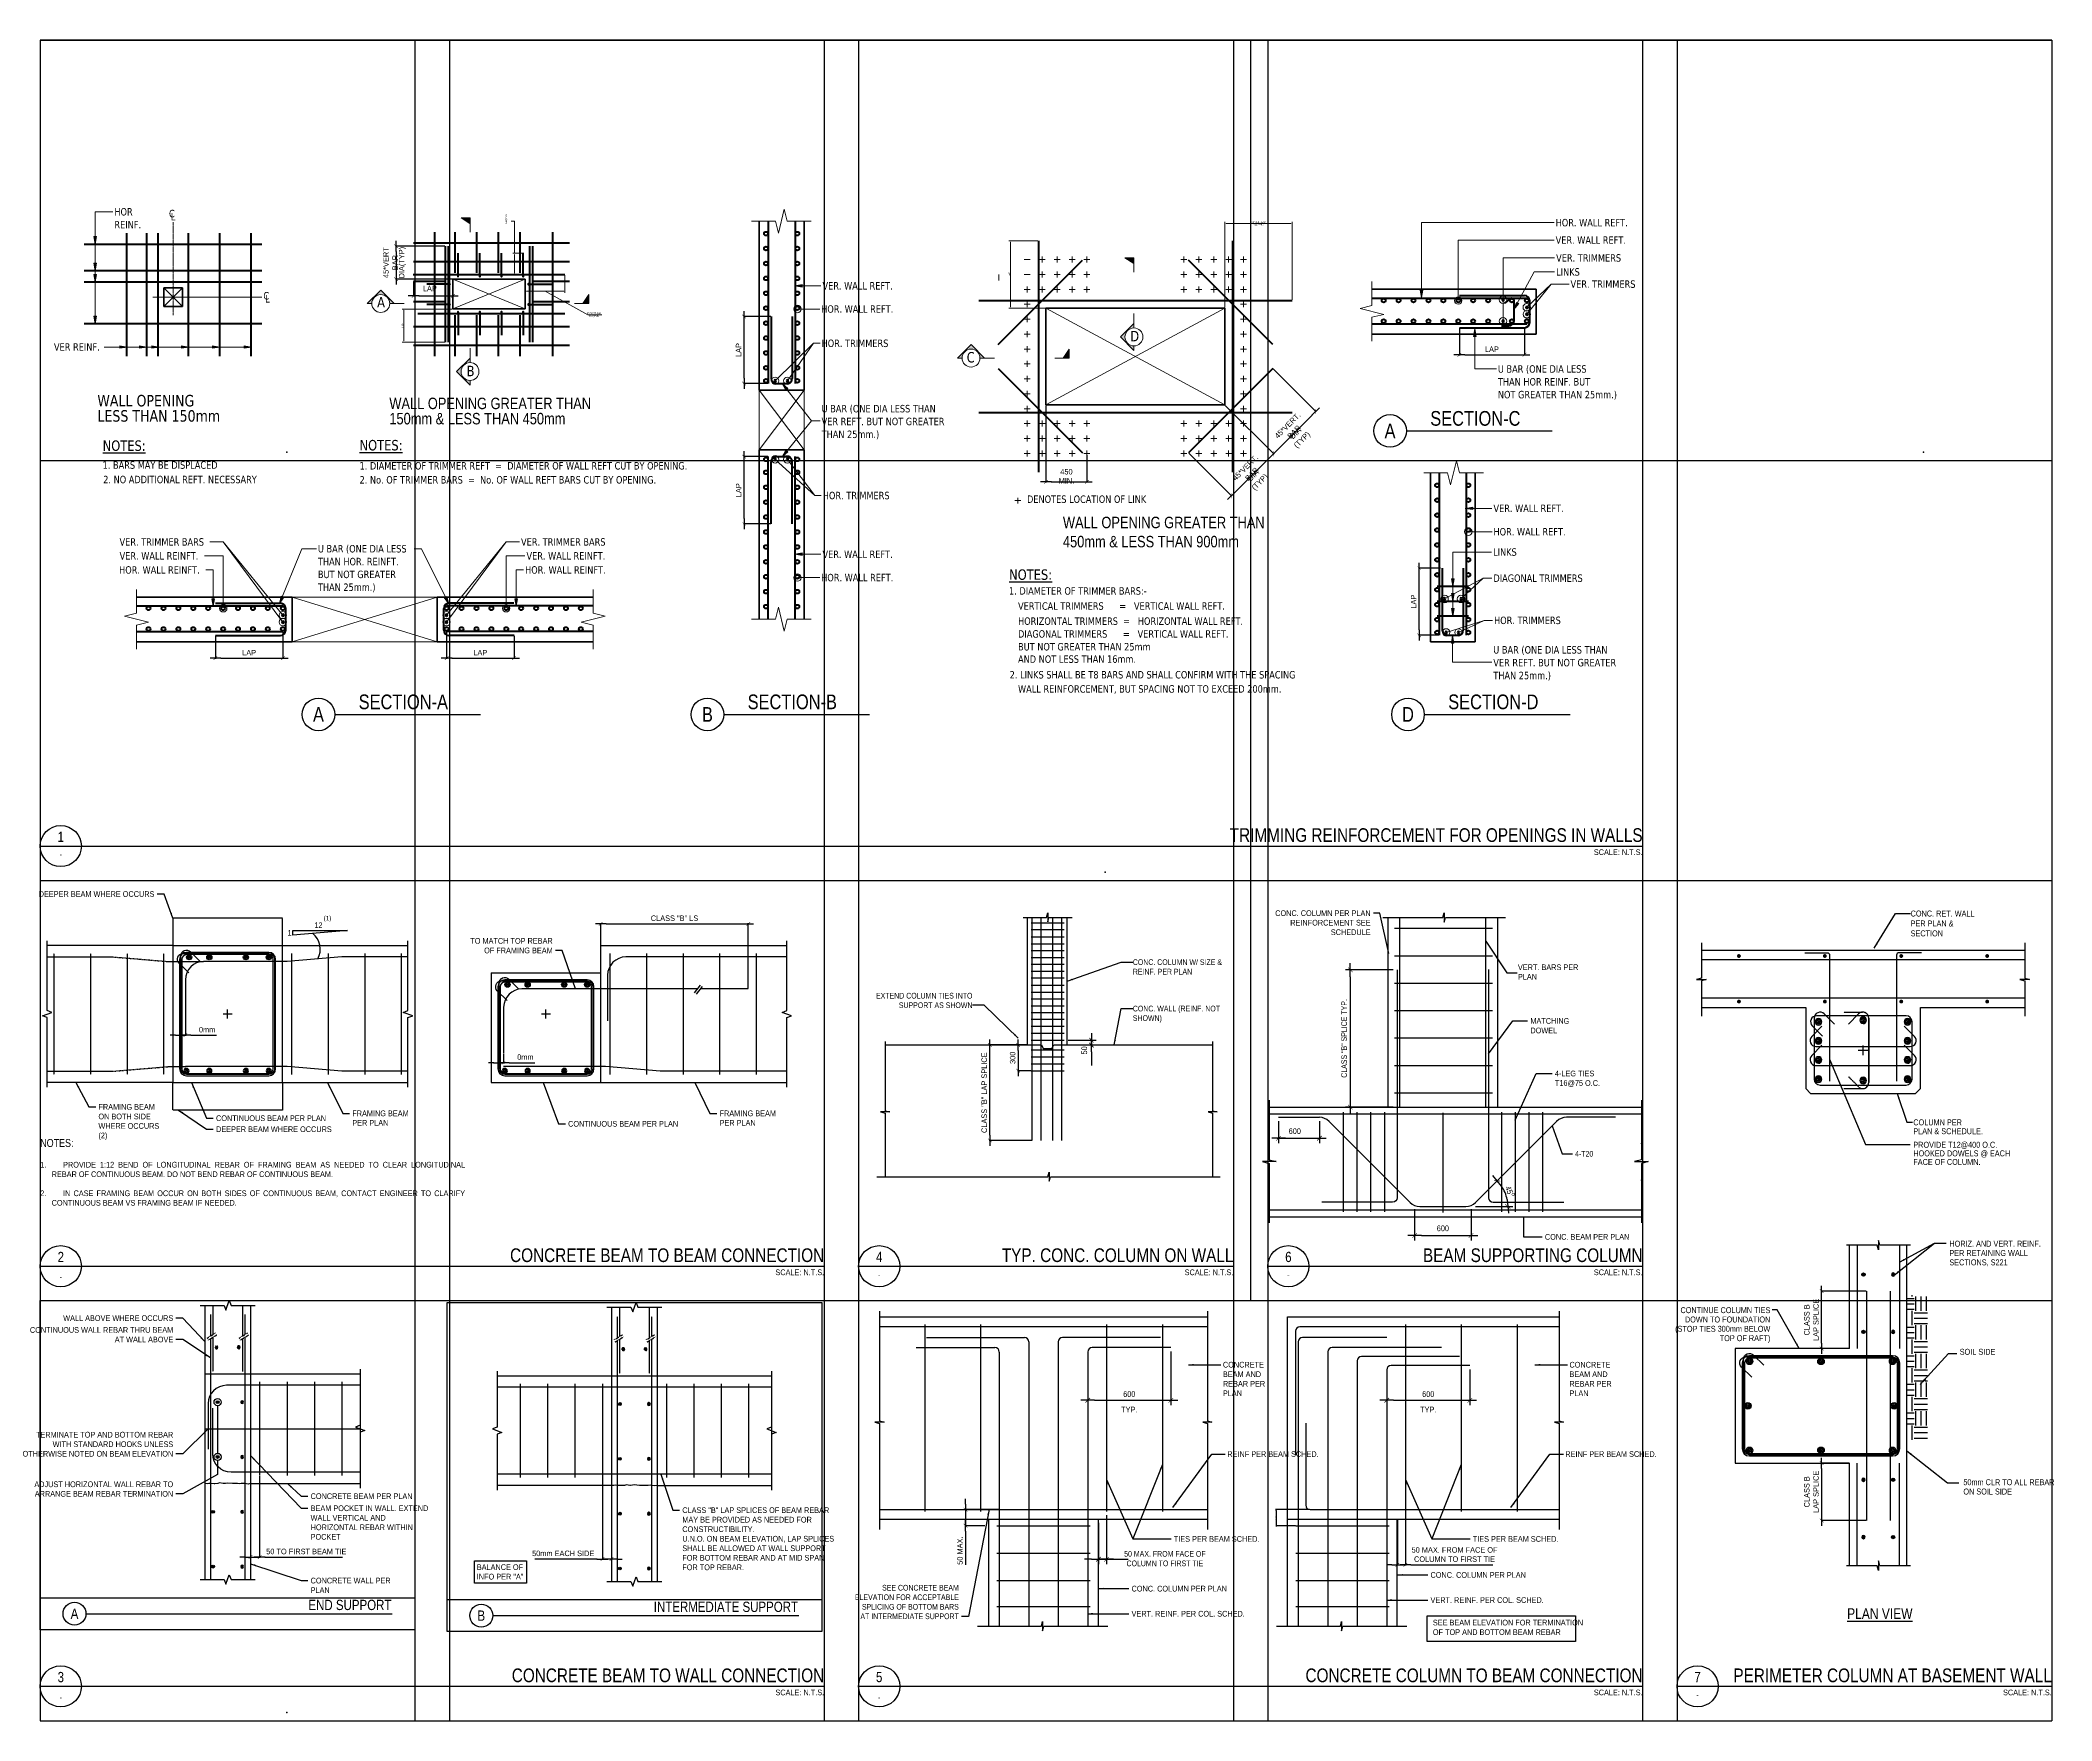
# Model space of a CAD drawing. Header units: millimetres. Extents: x 2250 to 89875, y -16050 to 57150.
import ezdxf
from ezdxf.enums import TextEntityAlignment as Align

# ---------------------------------------------------------------- set-up
doc = ezdxf.new("R2010")
doc.units = ezdxf.units.MM
for name, pattern in [('center-2', [9, 6, -1, 1, -1]), ('HIDDEN2', [0.1875, 0.125, -0.0625]), ('XAR-Centre 2mm', [12, 6, -2, 2, -2])]:
    doc.linetypes.add(name, pattern=pattern)
for name, color, linetype, lineweight in [('Detail Items', 7, 'Continuous', 9), ('Dimensions', 7, 'Continuous', 9), ('Generic Annotations', 7, 'Continuous', 9), ('Medium Lines', 7, 'Continuous', 20), ('S-REFR-SECT', 7, 'Continuous', 9), ('Text Notes', 7, 'Continuous', 9)]:
    doc.layers.add(name, color=color, linetype=linetype, lineweight=lineweight)
for name, color, linetype in [('DIM', 4, 'Continuous'), ('S-D-MEDM2', 3, 'Continuous'), ('S-G-BREK', 2, 'Continuous'), ('s-G-DELTA1', 3, 'Continuous'), ('S-G-DIMS', 1, 'Continuous'), ('S-G-HDN2', 1, 'HIDDEN2'), ('S-G-HTCH', 1, 'Continuous'), ('S-G-LEDR', 2, 'Continuous'), ('S-G-MEDM', 3, 'Continuous'), ('S-G-RBAR', 7, 'Continuous'), ('S-G-STTL', 4, 'Continuous'), ('S-G-TEXT', 3, 'Continuous'), ('S-G-THCK', 6, 'Continuous'), ('S-G-THIN', 1, 'Continuous'), ('S-G-TITL', 7, 'Continuous'), ('S-G-TITLREF', 4, 'Continuous'), ('S-P-C-RBAR-T', 6, 'Continuous')]:
    doc.layers.add(name, color=color, linetype=linetype)
doc.layers.add('Lines', color=7, linetype='Continuous', lineweight=9, true_color=0x00a600)
doc.layers.add('STANDARD DETAILS-WALL_dwg', color=7, linetype='Continuous', lineweight=9, true_color=0x767676)
doc.layers.add('NPLT-JLA', color=193, linetype='Continuous', plot=False)
doc.styles.add('ARIAL', font='arial.ttf', dxfattribs={"width": 0.8})
doc.styles.add('ARIAL23', font='arial.ttf', dxfattribs={"width": 0.8, "height": 31.25})
doc.styles.add('Verdana_1', font='verdana.ttf', dxfattribs={"width": 0.8, "height": 55})
doc.styles.add('Verdana_2', font='verdana.ttf', dxfattribs={"width": 0.8, "height": 75})
doc.styles.add('Verdana_3', font='verdana.ttf', dxfattribs={"width": 0.8, "height": 75})
doc.styles.add('Verdana_B', font='verdanab.ttf', dxfattribs={"width": 0.8, "height": 125})
doc.dimstyles.new('ARIALDIMS', dxfattribs={"dimscale": 12, "dimtxt": 20, "dimasz": 19.5, "dimexe": 2.25, "dimexo": 1.75, "dimgap": 10, "dimtad": 1, "dimzin": 3, "dimdsep": 46, "dimtxsty": 'ARIAL', "dimblk1": 'nyatick', "dimblk2": 'nyatick', "dimsah": 1, "dimcen": 2.25, "dimclrd": 1, "dimclre": 1, "dimclrt": 2, "dimadec": 0, "dimazin": 0, "dimtfac": 1, "dimtmove": 0, "dimatfit": 3, "dimfxl": 1, "dimfrac": 2, "dimtolj": 1, "dimtzin": 0, "dimarcsym": 0})
doc.dimstyles.new('ARIALDIMS23', dxfattribs={"dimscale": 12, "dimtxt": 31.25, "dimasz": 3, "dimexe": 2.25, "dimexo": 1.75, "dimgap": 1, "dimtad": 1, "dimzin": 3, "dimdsep": 46, "dimtxsty": 'ARIAL23', "dimblk1": 'nyatick', "dimblk2": 'nyatick', "dimsah": 1, "dimcen": 2.25, "dimclrd": 1, "dimclre": 1, "dimclrt": 3, "dimadec": 0, "dimazin": 0, "dimtfac": 1, "dimtmove": 0, "dimatfit": 3, "dimfxl": 1, "dimfrac": 2, "dimtolj": 1, "dimtzin": 0, "dimarcsym": 0})
doc.dimstyles.new('XAR_2_2mm-Arrow', dxfattribs={"dimscale": 304.8, "dimtxt": 57.417549, "dimasz": 0.180446, "dimexe": 0.246063, "dimexo": 0.082021, "dimgap": 0.065617, "dimtad": 1, "dimdec": 0, "dimzin": 0, "dimdsep": 46, "dimtxsty": 'Verdana_3', "dimsah": 1, "dimcen": 0.09, "dimadec": 3, "dimazin": 0, "dimtfac": 1, "dimtdec": 4, "dimtix": 1, "dimtmove": 1, "dimatfit": 3, "dimfxl": 1, "dimtvp": 1, "dimtolj": 1, "dimtzin": 0, "dimlwd": 18, "dimlwe": 18, "dimarcsym": 2})
doc.dimstyles.new('XAR_2_2mm-Arrow_2', dxfattribs={"dimscale": 304.8, "dimtxt": 57.417549, "dimasz": 0.180446, "dimexe": 0.246063, "dimexo": 0.082021, "dimgap": 0.065617, "dimtad": 1, "dimdec": 0, "dimzin": 0, "dimdsep": 46, "dimtxsty": 'Verdana_3', "dimsah": 1, "dimcen": 0.09, "dimadec": 3, "dimazin": 0, "dimtfac": 1, "dimtdec": 4, "dimtix": 1, "dimtmove": 0, "dimatfit": 3, "dimfxl": 1, "dimtvp": 1, "dimtolj": 1, "dimtzin": 0, "dimlwd": 18, "dimlwe": 18, "dimarcsym": 2})

msp = doc.modelspace()

# ---------------------------------------------------------------- texts
at = {"layer": 'Generic Annotations', "color": 3, "char_height": 500, "attachment_point": 1, "line_spacing_factor": 0.796593, "style": 'Verdana_B'}
for s, insert, width in [('{\\fVerdana|b0|i0|c0|p34;WALL OPENING LESS THAN 150mm}', (4739.381, 41701.134), 5352.05852), ('{\\fArial|b0|i0|c0|p34;WALL OPENING GREATER THAN 150mm & LESS THAN 450mm}', (17457.842, 41581.358), 8826.7546)]:
    msp.add_mtext(s, dxfattribs=dict(at, insert=insert, width=width))
at = {"layer": 'Generic Annotations', "color": 3, "insert": (46800.111, 36394.697), "char_height": 500, "width": 9316.46909, "attachment_point": 1, "style": 'Verdana_B'}
msp.add_mtext('{\\fArial|b0|i0|c0|p34;WALL OPENING GREATER THAN 450mm & LESS THAN 900mm}', dxfattribs=at)
at = {"layer": 'S-G-BREK', "color": 3, "linetype": 'Continuous', "insert": (59050.087, 13669.977), "char_height": 248.85672, "attachment_point": 5, "rotation": 90, "style": 'ARIAL23'}
msp.add_mtext('\\A1;\\W0.7;CLASS "B" SPLICE TYP.', dxfattribs=at)
at = {"layer": 's-G-DELTA1', "color": 3, "insert": (47729.812, 13150.237), "char_height": 248.8567, "attachment_point": 5, "rotation": 90, "style": 'ARIAL'}
msp.add_mtext('\\A1;50', dxfattribs=at)
at = {"layer": 'S-G-DIMS', "color": 3, "style": 'ARIAL23'}
for s, insert, char_height, width, attachment_point in [('DEEPER BEAM WHERE OCCURS', (7224.161, 19833.793), 248.85672, 4905.692, 9), ('12', (14192.807, 18728.735), 248.8567, 421.5531, 1), ('(1)', (14592.74, 19008.644), 199.0854, 421.5531, 1), ('1', (13023.642, 18392.208), 248.857, 421.5531, 1), ('TO MATCH TOP REBAR OF FRAMING BEAM', (24575.226, 17376.068), 248.85672, 3147.45402, 9), ('FRAMING BEAM ON BOTH SIDE WHERE OCCURS (2)', (4785.161, 10812.384), 248.85672, 2558.79822, 1), ('FRAMING BEAM PER PLAN', (15843.422, 10532.395), 248.85672, 2385.47888, 1), ('FRAMING BEAM PER PLAN', (31843.32, 10532.395), 248.85672, 2385.47888, 1), ('CONTINUOUS BEAM PER PLAN', (9908.193, 10319.628), 248.85672, 4527.75008, 1), ('DEEPER BEAM WHERE OCCURS', (9908.193, 9840.707), 248.85672, 4209.27188, 1), ('CONTINUOUS BEAM PER PLAN', (25244.249, 10077.013), 248.85672, 4125.1334, 1), ('\\pxqj;{\\H1.4x;NOTES:}\\P\\pq*; \\P\\pi-2,l2,qj;1.^IPROVIDE 1:12 BEND OF LONGITUDINAL REBAR OF FRAMING BEAM AS NEEDED TO CLEAR LONGITUDINAL REBAR OF CONTINUOUS BEAM. DO NOT BEND REBAR OF CONTINUOUS BEAM.\\P\\pi0,l0;\\P\\pi-2,l2;2.^IIN CASE FRAMING BEAM OCCUR ON BOTH SIDES OF CONTINUOUS BEAM, CONTACT ENGINEER TO CLARIFY CONTINUOUS BEAM VS FRAMING BEAM IF NEEDED.', (2250, 9290.982), 248.856715, 16125.91463, 1), ('\\A1;CONTINUOUS WALL REBAR THRU BEAM AT WALL ABOVE', (8043.459, 429.292), 248.85672, 5465.05964, 9), ('WALL ABOVE WHERE OCCURS', (8043.459, 1361.286), 248.85672, 5327.61735, 9), ('TERMINATE TOP AND BOTTOM REBAR WITH STANDARD HOOKS UNLESS OTHERWISE NOTED ON BEAM ELEVATION', (8043.459, -4546.947), 248.85672, 5793.45899, 9), ('ADJUST HORIZONTAL WALL REBAR TO ARRANGE BEAM REBAR TERMINATION', (8043.459, -6292.235), 248.85672, 5406.55766, 9), ('BALANCE OF INFO PER "A"', (21266.735, -9566.29), 248.85672, 2067.24341, 4)]:
    msp.add_mtext(s, dxfattribs=dict(at, insert=insert, char_height=char_height, width=width, attachment_point=attachment_point))
at = {"layer": 'S-G-DIMS', "color": 3, "attachment_point": 5, "style": 'ARIAL23'}
for s, insert, char_height in [('\\A1;600', (49690.387, -1824.387), 248.8567), ('\\A1;600', (62713.614, -1824.387), 248.8567), ('TYP.', (49690.387, -2495.853), 248.8567), ('TYP.', (62713.614, -2495.853), 248.8567), ('\\A1;{\\W0.7;50 MAX. FROM FACE OF \\PCOLUMN TO FIRST TIE}', (51241.092, -8988.554), 248.85672)]:
    msp.add_mtext(s, dxfattribs=dict(at, insert=insert, char_height=char_height))
at = {"layer": 'S-G-LEDR', "color": 3, "style": 'ARIAL', "width": 0.8}
for s, height, p in [('COLUMN PER', 259.9674, (83843.888, 9884.98)), ('PLAN & SCHEDULE.', 259.96743, (83843.888, 9500.669)), ('PROVIDE T12@400 O.C.', 259.96743, (83843.888, 8908.66)), ('HOOKED DOWELS @ EACH', 259.96743, (83843.888, 8535.061)), ('FACE OF COLUMN.', 259.96743, (83843.888, 8161.462))]:
    msp.add_text(s, height=height, dxfattribs=at).set_placement(p)
at = {"layer": 'S-G-LEDR', "color": 3, "style": 'ARIAL'}
for s, insert, char_height, width, attachment_point in [('\\A1;CONC. RET. WALL PER PLAN & SECTION', (83726.373, 19241.6), 259.96743, 2820.34775, 1), ('\\W0.7;CONC. COLUMN W/ SIZE & REINF. PER PLAN', (49845.253, 17118.201), 248.85672, 3583.53659, 1), ('\\W0.7;EXTEND COLUMN TIES INTO SUPPORT AS SHOWN', (42859.667, 14989.266), 248.85672, 3583.53659, 9), ('\\W0.7;CONC. WALL (REINF. NOT SHOWN)', (49845.253, 15095.917), 248.85672, 3583.53659, 1)]:
    msp.add_mtext(s, dxfattribs=dict(at, insert=insert, char_height=char_height, width=width, attachment_point=attachment_point))
at = {"layer": 'S-G-LEDR', "color": 3, "linetype": 'Continuous', "insert": (67162.354, 14557.54), "char_height": 248.85672, "width": 2389.02439, "attachment_point": 1, "style": 'ARIAL23'}
msp.add_mtext('MATCHING DOWEL', dxfattribs=at)
at = {"layer": 'S-G-LEDR', "color": 3, "linetype": 'Continuous', "style": 'ARIAL23'}
for s, insert, char_height, attachment_point in [('4-LEG TIES\\PT16@75 O.C.', (68230.751, 12268.234), 248.85672, 1), ('\\A1;600', (56900.015, 9630.111), 248.8567, 5), ('{\\W0.7;4-T20}', (69110.228, 8768.621), 248.85672, 1), ('\\A1;600', (63350.319, 5397.676), 248.8567, 5), ('CONC. BEAM PER PLAN', (67795.641, 5151.942), 248.85672, 1)]:
    msp.add_mtext(s, dxfattribs=dict(at, insert=insert, char_height=char_height, attachment_point=attachment_point))
at = {"layer": 'S-G-LEDR', "color": 3, "linetype": 'Continuous', "insert": (66296.068, 7019.689), "char_height": 248.85672, "attachment_point": 5, "rotation": 291.49126962, "style": 'ARIAL23'}
msp.add_mtext('\\A1;45{\\H0.7x;\\So^ ;}', dxfattribs=at)
at = {"layer": 'S-G-LEDR', "color": 3, "line_spacing_factor": 0.938532, "style": 'ARIAL'}
for s, insert, char_height, width, attachment_point in [('HORIZ. AND VERT. REINF.\\PPER RETAINING WALL \\PSECTIONS, S221', (85414.014, 4859.881), 259.96743, 6019.59758, 1), ('CONTINUE COLUMN TIES DOWN TO FOUNDATION (STOP TIES 300mm BELOW TOP OF RAFT)', (77614.454, 1965.525), 259.96743, 4043.39823, 3), ('SOIL SIDE', (85866.014, 150.221), 259.9674, 1976.58428, 1), ('50mm CLR TO ALL REBAR\\PON SOIL SIDE', (86024.612, -5527.939), 259.96743, 4297.57339, 1)]:
    msp.add_mtext(s, dxfattribs=dict(at, insert=insert, char_height=char_height, width=width, attachment_point=attachment_point))
at = {"layer": 'S-G-LEDR', "color": 3, "insert": (42264.515, -11627.632), "char_height": 248.85672, "attachment_point": 9, "style": 'ARIAL23'}
msp.add_mtext('\\W0.7;SEE CONCRETE BEAM \\PELEVATION FOR ACCEPTABLE \\PSPLICING OF BOTTOM BARS \\PAT INTERMEDIATE SUPPORT', dxfattribs=at)
at = {"layer": 'S-G-STTL', "style": 'ARIAL23', "width": 0.8}
for s, height, p in [('A', 639.418, (61049.488, 40131.825)), ('A', 639.418, (14370.205, 27784.443)), ('B', 639.418, (31314.558, 27784.443)), ('D', 639.418, (61832.322, 27784.443)), ('A', 447.942, (3743.14, -11387.348)), ('B', 447.942, (21462.858, -11470.376))]:
    msp.add_text(s, height=height, dxfattribs=at).set_placement(p, align=Align.MIDDLE)
for s, height, p in [('SECTION-C', 639.4179, (62800.373, 40359.174)), ('SECTION-A', 639.4179, (16121.091, 28011.791)), ('SECTION-B', 639.4179, (33065.443, 28011.791)), ('SECTION-D', 639.4179, (63583.207, 28011.791)), ('END SUPPORT', 447.94207, (13933.948, -11228.079)), ('INTERMEDIATE SUPPORT', 447.94207, (28976.525, -11311.107))]:
    msp.add_text(s, height=height, dxfattribs=at).set_placement(p)
at = {"layer": 'S-G-STTL', "style": 'ARIAL', "width": 0.8}
msp.add_text('%%UPLAN VIEW', height=467.94135, dxfattribs=at).set_placement((82385.491, -11382.62), align=Align.MIDDLE_CENTER)
at = {"layer": 'S-G-TEXT', "color": 7, "char_height": 248.85672, "width": 1863.91779, "attachment_point": 3, "style": 'ARIAL'}
for insert in [(72050, 21908.08), (36400, 3608.08), (54225, 3608.08), (72050, 3608.08), (36400, -14691.92), (72050, -14691.92), (89875, -14691.92)]:
    msp.add_mtext('\\W0.8000;SCALE: N.T.S.', dxfattribs=dict(at, insert=insert))
at = {"layer": 'S-G-TEXT', "color": 3, "char_height": 248.85672, "style": 'ARIAL23'}
for s, insert, width, attachment_point in [('CONC. COLUMN PER PLAN\\PREINFORCEMENT SEE SCHEDULE', (60203.212, 19251.097), 3975.4859, 3), ('CONCRETE BEAM AND REBAR PER PLAN', (53769.519, -416.494), 2295.17812, 1), ('CONCRETE BEAM AND REBAR PER PLAN', (68864.623, -416.494), 2295.17812, 1), ('TIES PER BEAM SCHED.', (51629.314, -8006.209), 4498.08498, 1), ('TIES PER BEAM SCHED.', (64652.541, -8006.209), 4498.08498, 1)]:
    msp.add_mtext(s, dxfattribs=dict(at, insert=insert, width=width, attachment_point=attachment_point))
at = {"layer": 'S-G-TEXT', "char_height": 248.85672, "attachment_point": 1, "style": 'ARIAL23'}
for s, insert, width in [('VERT. BARS PER PLAN', (66619.849, 16895.789), 2787.19512), ('\\W0.8;SEE BEAM ELEVATION FOR TERMINATION \\POF TOP AND BOTTOM BEAM REBAR', (62915.07, -11648.769), 11594.35287)]:
    msp.add_mtext(s, dxfattribs=dict(at, insert=insert, width=width))
at = {"layer": 'S-G-TEXT', "color": 3, "char_height": 248.85672, "attachment_point": 1, "style": 'ARIAL23'}
for s, insert in [('CONC. COLUMN PER PLAN', (62811.836, -9574.376)), ('CONC. COLUMN PER PLAN', (49788.609, -10170.532)), ('VERT. REINF. PER COL. SCHED.', (49788.609, -11263.31)), ('VERT. REINF. PER COL. SCHED.', (62811.836, -10667.154))]:
    msp.add_mtext(s, dxfattribs=dict(at, insert=insert))
at = {"layer": 'S-G-THCK', "color": 3, "char_height": 248.85672, "width": 3309.79431, "attachment_point": 1, "style": 'ARIAL23'}
for insert in [(53959.917, -4307.552), (68685.043, -4307.552)]:
    msp.add_mtext('REINF PER BEAM SCHED.', dxfattribs=dict(at, insert=insert))
at = {"layer": 'S-G-THIN', "color": 3, "attachment_point": 1, "style": 'ARIAL23'}
for s, insert, char_height, width in [('BEAM POCKET IN WALL. EXTEND WALL VERTICAL AND HORIZONTAL REBAR WITHIN POCKET', (14028.23, -6669.103), 248.85672, 4546.76958), ('CONCRETE BEAM PER PLAN', (14028.23, -6143.34), 248.85672, 4546.76958), ('CLASS "B" LAP SPLICES OF BEAM REBAR MAY BE PROVIDED AS NEEDED FOR CONSTRUCTIBILITY.\\PU.N.O. ON BEAM ELEVATION, LAP SPLICES SHALL BE ALLOWED AT WALL SUPPORT FOR BOTTOM REBAR AND AT MID SPAN FOR TOP REBAR.', (30219.701, -6752.131), 248.856715, 5921.50587), ('CONCRETE WALL PER PLAN', (14028.23, -9819.374), 248.85672, 3622.24799)]:
    msp.add_mtext(s, dxfattribs=dict(at, insert=insert, char_height=char_height, width=width))
at = {"layer": 'S-G-TITL', "char_height": 597.2561, "attachment_point": 3, "style": 'ARIAL'}
for s, insert, width in [('TRIMMING REINFORCEMENT FOR OPENINGS IN WALLS', (72050, 22827.396), 19664.31394), ('CONCRETE BEAM TO BEAM CONNECTION', (36400, 4527.396), 17688.41199), ('TYP. CONC. COLUMN ON WALL', (54225, 4527.396), 19664.31394), ('BEAM SUPPORTING COLUMN', (72050, 4527.396), 19664.31394), ('CONCRETE BEAM TO WALL CONNECTION', (36400, -13772.604), 17688.41199), ('CONCRETE COLUMN TO BEAM CONNECTION', (72050, -13772.604), 19664.31394), ('PERIMETER COLUMN AT BASEMENT WALL', (89875, -13772.604), 19664.31394)]:
    msp.add_mtext(s, dxfattribs=dict(at, insert=insert, width=width))
at = {"layer": 'S-G-TITLREF', "style": 'ARIAL', "width": 0.8}
for s, height, p in [('1', 447.942, (3145.884, 22453.472)), ('-', 248.857, (3145.884, 21687.733)), ('6', 447.942, (56620.884, 4153.472)), ('2', 447.942, (3145.884, 4153.472)), ('4', 447.942, (38795.884, 4153.472)), ('-', 248.857, (3145.884, 3273.881)), ('-', 248.857, (38795.884, 3387.733)), ('-', 248.857, (56620.884, 3387.733)), ('3', 447.942, (3145.884, -14146.528)), ('5', 447.942, (38795.884, -14146.528)), ('7', 447.942, (74445.884, -14146.528)), ('-', 248.857, (3145.884, -15026.12)), ('-', 248.857, (38795.884, -15026.119)), ('-', 248.857, (74445.884, -14912.267))]:
    msp.add_text(s, height=height, dxfattribs=at).set_placement(p, align=Align.MIDDLE)
at = {"layer": 'Text Notes', "color": 3, "lineweight": 18, "attachment_point": 1, "style": 'Verdana_1'}
for s, insert, char_height, width in [('HOR ', (5479.987, 49839.769), 324.914, 1150.27749), ('REINF.', (5479.987, 49280.984), 324.914, 1525.36798), ('C', (7858.038, 49762.765), 324.914, 308.40773), ('L', (7935.822, 49629.371), 324.914, 250.06032), ('HOR. WALL REFT.', (68263.674, 49366.983), 324.91402, 3975.95916), ('VER. WALL REFT.', (68263.674, 48608.65), 324.91402, 3875.93503), ('VER. TRIMMERS', (68284.3, 47831.033), 324.91402, 3625.87471), ('VER. WALL REFT.', (36325.573, 46617.459), 324.91402, 3875.93503), ('LINKS', (68284.3, 47221.296), 324.914, 1383.66713), ('VER. TRIMMERS', (68910.849, 46691.261), 324.91402, 3625.87471), ('C', (11970.209, 46183.063), 324.914, 308.40773), ('L', (12047.994, 46049.669), 324.914, 250.06032), ('HOR. WALL REFT.', (36268.839, 45604.677), 324.91402, 3975.95916), ('VER REINF.', (2847.866, 43950.26), 324.914, 2575.62134), ('HOR. TRIMMERS', (36287.219, 44111.064), 324.91402, 3725.89884), ('U BAR (ONE DIA LESS', (65746.918, 42994.242), 324.91402, 5001.20649), ('THAN HOR REINF. BUT', (65746.918, 42435.457), 324.91402, 5134.572), ('U BAR (ONE DIA LESS THAN', (36287.219, 41265.303), 324.91402, 6401.54431), ('NOT GREATER THAN 25mm.)', (65746.918, 41876.673), 324.91402, 6568.2512), ('VER REFT. BUT NOT GREATER', (36287.219, 40706.519), 324.91402, 6759.96411), ('THAN 25mm.)', (36287.219, 40147.734), 324.91402, 3192.43681), ('1. BARS MAY BE DISPLACED', (4966.84, 38808.856), 324.91402, 6401.54431), ('1. DIAMETER OF TRIMMER REFT  =  DIAMETER OF WALL REFT CUT BY OPENING.', (16159.371, 38775.978), 324.91402, 18262.73905), ('2. NO ADDITIONAL REFT. NECESSARY', (4993.423, 38179.096), 324.91402, 8602.07517), ('2. No. OF TRIMMER BARS  =  No. OF WALL REFT BARS CUT BY OPENING.', (16159.371, 38164.772), 324.91402, 16520.65212), ('HOR. TRIMMERS', (36339.81, 37481.676), 324.91402, 3725.89884), ('DENOTES LOCATION OF LINK', (45237.324, 37322.1), 324.91402, 6684.94601), ('VER. WALL REFT.', (65554.356, 36922.824), 324.91402, 3875.93503), ('VER. TRIMMER BARS', (5704.679, 35459.648), 324.91402, 4692.79876), ('U BAR (ONE DIA LESS', (14345.368, 35163.825), 324.91402, 5001.20649), ('VER. TRIMMER BARS', (23193.818, 35459.648), 324.91402, 4692.79876), ('HOR. WALL REFT.', (65556.119, 35903.544), 324.91402, 3975.95916), ('VER. WALL REINFT.', (5707.434, 34852.045), 324.91402, 4401.06172), ('HOR. WALL REINFT.', (5686.031, 34239.696), 324.91402, 4501.08585), ('THAN HOR. REINFT.', (14345.368, 34605.04), 324.91402, 4509.42119), ('HOR. WALL REINFT.', (23370.505, 34239.696), 324.91402, 4501.08585), ('VER. WALL REINFT.', (23431.24, 34852.045), 324.91402, 4401.06172), ('VER. WALL REFT.', (36325.573, 34920.554), 324.91402, 3875.93503), ('LINKS', (65538.217, 35020.157), 324.914, 1383.66713), ('THAN 25mm.)', (14345.368, 33487.472), 324.91402, 3192.43681), ('BUT NOT GREATER', (14345.368, 34046.256), 324.91402, 4276.03155), ('HOR. WALL REFT.', (36268.839, 33907.773), 324.91402, 3975.95916), ('1. DIAMETER OF TRIMMER BARS:-', (44451.524, 33325.72), 324.91402, 7760.20541), ('DIAGONAL TRIMMERS', (65553.135, 33881.544), 324.91402, 4984.53581), ('   VERTICAL TRIMMERS      =   VERTICAL WALL REFT.', (44504.691, 32668.073), 324.91402, 12094.58437), ('   HORIZONTAL TRIMMERS  =   HORIZONTAL WALL REFT.', (44504.691, 32010.425), 324.91402, 13011.47223), ('HOR. TRIMMERS', (65579.693, 32044.07), 324.91402, 3725.89884), ('   DIAGONAL TRIMMERS      =   VERTICAL WALL REFT.', (44504.691, 31452.445), 324.91402, 12286.29729), ('   BUT NOT GREATER THAN 25mm', (44504.691, 30894.465), 324.91402, 7743.53472), ('U BAR (ONE DIA LESS THAN', (65547.015, 30760.259), 324.91402, 6401.54431), ('   AND NOT LESS THAN 16mm.', (44504.691, 30356.419), 324.91402, 7010.02444), ('VER REFT. BUT NOT GREATER', (65547.015, 30201.475), 324.91402, 6759.96411), ('2. LINKS SHALL BE T8 BARS AND SHALL CONFIRM WITH THE SPACING', (44478.107, 29674.533), 324.91402, 16045.5375), ('   WALL REINFORCEMENT, BUT SPACING NOT TO EXCEED 200mm.', (44504.691, 29056.752), 324.91402, 15061.96689), ('THAN 25mm.)', (65547.015, 29642.69), 324.91402, 3192.43681)]:
    msp.add_mtext(s, dxfattribs=dict(at, insert=insert, char_height=char_height, width=width))
at = {"layer": 'Text Notes', "color": 3, "lineweight": 25, "attachment_point": 1, "style": 'Verdana_2'}
for s, insert, char_height, width in [('A', (16925.858, 45968.31), 454.88, 408.43186), ('D', (49733.334, 44489.784), 454.88, 458.44393), ('B', (20824.245, 42970.694), 454.88, 408.43186), ('C', (42611.218, 43568.736), 454.88, 416.76721), ('\\LNOTES:', (4970.496, 39718.787), 454.8796, 2358.9024), ('\\LNOTES:', (16159.371, 39738.423), 454.8796, 2358.9024), ('\\LNOTES:', (44455.18, 34102.009), 454.8796, 2358.9024)]:
    msp.add_mtext(s, dxfattribs=dict(at, insert=insert, char_height=char_height, width=width))

# ---------------------------------------------------------------- blocks, each defined once
blk = doc.blocks.new('SECTION MARK-2238163-S024-STANDARD DETAILS-WALL')
at = {"layer": 'S-REFR-SECT'}
blk.add_hatch(color=256, dxfattribs=at).paths.add_polyline_path([(3764, 12277), (3764, 12315), (3745, 12318), (3727, 12325), (3711, 12337), (3699, 12353), (3692, 12371), (3689, 12390), (3692, 12410), (3699, 12428), (3711, 12443), (3727, 12455), (3745, 12463), (3764, 12465), (3764, 12503), (3651, 12390)])
at = {"layer": 'S-REFR-SECT', "flags": 128}
blk.add_lwpolyline([(3764, 12465), (3764, 12503), (3651, 12390), (3764, 12277), (3764, 12315)], dxfattribs=at)
at = {"layer": 'S-REFR-SECT'}
blk.add_circle((3764, 12390), 75, dxfattribs=at)
blk = doc.blocks.new('STANDARD DETAILS-WALL_dwg_SEC-END-2238248-S024-STANDARD DETAILS-WALL')
at = {"layer": 'S-REFR-SECT'}
blk.add_hatch(color=256, dxfattribs=at).paths.add_polyline_path([(3764, 13629), (3689, 13679), (3764, 13679)])
for p, q in [((3764, 13629), (3689, 13679)), ((3689, 13679), (3764, 13679)), ((3764, 13679), (3764, 13629))]:
    blk.add_line(p, q, dxfattribs=at)
at = {"layer": 'S-REFR-SECT', "flags": 128}
blk.add_lwpolyline([(3764, 13679), (3689, 13679), (3764, 13629)], dxfattribs=at)
blk = doc.blocks.new('STANDARD DETAILS-WALL_dwg_SEC-T1-2238164-S024-STANDARD DETAILS-WALL')
at = {"layer": 'S-REFR-SECT'}
blk.add_line((3764, 13679), (3764, 13558), dxfattribs=at)
blk.add_blockref('STANDARD DETAILS-WALL_dwg_SEC-END-2238248-S024-STANDARD DETAILS-WALL', (0, 0))
blk = doc.blocks.new('STANDARD DETAILS-WALL_dwg_A-SEC-REF-ARROW-2238165-S024-STANDARD DETAILS-WALL')
at = {"layer": 'S-REFR-SECT'}
blk.add_hatch(color=256, dxfattribs=at).paths.add_polyline_path([(3091, 12960), (3129, 12960), (3016, 13073), (2903, 12960), (2941, 12960), (2944, 12979), (2951, 12997), (2963, 13013), (2979, 13025), (2997, 13032), (3016, 13035), (3036, 13032), (3054, 13025), (3069, 13013), (3081, 12997), (3089, 12979)])
at = {"layer": 'S-REFR-SECT', "flags": 128}
blk.add_lwpolyline([(3091, 12960), (3129, 12960), (3016, 13073), (2903, 12960), (2941, 12960)], dxfattribs=at)
at = {"layer": 'S-REFR-SECT'}
blk.add_circle((3016, 12960), 75, dxfattribs=at)
blk = doc.blocks.new('STANDARD DETAILS-WALL_dwg_SEC-END-2238249-S024-STANDARD DETAILS-WALL')
at = {"layer": 'S-REFR-SECT'}
blk.add_hatch(color=256, dxfattribs=at).paths.add_polyline_path([(4710, 12960), (4760, 13035), (4760, 12960)])
for p, q in [((4710, 12960), (4760, 13035)), ((4760, 13035), (4760, 12960)), ((4760, 12960), (4710, 12960))]:
    blk.add_line(p, q, dxfattribs=at)
at = {"layer": 'S-REFR-SECT', "flags": 128}
blk.add_lwpolyline([(4760, 12960), (4760, 13035), (4710, 12960)], dxfattribs=at)
blk = doc.blocks.new('STANDARD DETAILS-WALL_dwg_SEC-T1-2238166-S024-STANDARD DETAILS-WALL')
at = {"layer": 'S-REFR-SECT'}
blk.add_line((4760, 12960), (4639, 12960), dxfattribs=at)
blk.add_blockref('STANDARD DETAILS-WALL_dwg_SEC-END-2238249-S024-STANDARD DETAILS-WALL', (0, 0))
blk = doc.blocks.new('STANDARD DETAILS-WALL_dwg_A-SEC-REF-ARROW-2238167-S024-STANDARD DETAILS-WALL')
at = {"layer": 'S-REFR-SECT'}
blk.add_hatch(color=256, dxfattribs=at).paths.add_polyline_path([(9327, 12567), (9327, 12605), (9308, 12607), (9290, 12615), (9274, 12627), (9262, 12642), (9255, 12660), (9252, 12680), (9255, 12699), (9262, 12717), (9274, 12733), (9290, 12745), (9308, 12752), (9327, 12755), (9327, 12793), (9214, 12680)])
at = {"layer": 'S-REFR-SECT', "flags": 128}
blk.add_lwpolyline([(9327, 12755), (9327, 12793), (9214, 12680), (9327, 12567), (9327, 12605)], dxfattribs=at)
at = {"layer": 'S-REFR-SECT'}
blk.add_circle((9327, 12680), 75, dxfattribs=at)
blk = doc.blocks.new('STANDARD DETAILS-WALL_dwg_SEC-END-2238250-S024-STANDARD DETAILS-WALL')
at = {"layer": 'S-REFR-SECT'}
blk.add_hatch(color=256, dxfattribs=at).paths.add_polyline_path([(9327, 13294), (9252, 13344), (9327, 13344)])
for p, q in [((9327, 13294), (9252, 13344)), ((9252, 13344), (9327, 13344)), ((9327, 13344), (9327, 13294))]:
    blk.add_line(p, q, dxfattribs=at)
at = {"layer": 'S-REFR-SECT', "flags": 128}
blk.add_lwpolyline([(9327, 13344), (9252, 13344), (9327, 13294)], dxfattribs=at)
blk = doc.blocks.new('STANDARD DETAILS-WALL_dwg_SEC-T1-2238168-S024-STANDARD DETAILS-WALL')
at = {"layer": 'S-REFR-SECT'}
blk.add_line((9327, 13344), (9327, 13223), dxfattribs=at)
blk.add_blockref('STANDARD DETAILS-WALL_dwg_SEC-END-2238250-S024-STANDARD DETAILS-WALL', (0, 0))
blk = doc.blocks.new('STANDARD DETAILS-WALL_dwg_A-SEC-REF-ARROW-2238169-S024-STANDARD DETAILS-WALL')
at = {"layer": 'S-REFR-SECT'}
blk.add_hatch(color=256, dxfattribs=at).paths.add_polyline_path([(8037, 12503), (8075, 12503), (7962, 12616), (7849, 12503), (7887, 12503), (7890, 12523), (7897, 12541), (7909, 12556), (7925, 12568), (7943, 12576), (7962, 12578), (7981, 12576), (8000, 12568), (8015, 12556), (8027, 12541), (8034, 12523)])
at = {"layer": 'S-REFR-SECT', "flags": 128}
blk.add_lwpolyline([(8037, 12503), (8075, 12503), (7962, 12616), (7849, 12503), (7887, 12503)], dxfattribs=at)
at = {"layer": 'S-REFR-SECT'}
blk.add_circle((7962, 12503), 75, dxfattribs=at)
blk = doc.blocks.new('STANDARD DETAILS-WALL_dwg_SEC-END-2238251-S024-STANDARD DETAILS-WALL')
at = {"layer": 'S-REFR-SECT'}
blk.add_hatch(color=256, dxfattribs=at).paths.add_polyline_path([(8735, 12503), (8785, 12578), (8785, 12503)])
for p, q in [((8735, 12503), (8785, 12578)), ((8785, 12503), (8735, 12503)), ((8785, 12578), (8785, 12503))]:
    blk.add_line(p, q, dxfattribs=at)
at = {"layer": 'S-REFR-SECT', "flags": 128}
blk.add_lwpolyline([(8785, 12503), (8785, 12578), (8735, 12503)], dxfattribs=at)
blk = doc.blocks.new('STANDARD DETAILS-WALL_dwg_SEC-T1-2238170-S024-STANDARD DETAILS-WALL')
at = {"layer": 'S-REFR-SECT'}
blk.add_line((8785, 12503), (8664, 12503), dxfattribs=at)
blk.add_blockref('STANDARD DETAILS-WALL_dwg_SEC-END-2238251-S024-STANDARD DETAILS-WALL', (0, 0))
blk = doc.blocks.new('XAR_Break Line Straight - _Locked_ - Break Line-2238449-S024-STANDARD DETAILS-WALL')
at = {"layer": 'Medium Lines'}
for p, q in [((969, 10365), (969, 10565)), ((869, 10340), (969, 10365)), ((1069, 10290), (869, 10340)), ((969, 10265), (1069, 10290)), ((969, 10065), (969, 10265))]:
    blk.add_line(p, q, dxfattribs=at)
blk = doc.blocks.new('XAR_Break Line Straight - _Locked_ - Break Line-2238450-S024-STANDARD DETAILS-WALL')
at = {"layer": 'Medium Lines'}
for p, q in [((4795, 10565), (4795, 10365)), ((4895, 10340), (4695, 10290)), ((4695, 10290), (4795, 10265)), ((4795, 10365), (4895, 10340)), ((4795, 10265), (4795, 10065))]:
    blk.add_line(p, q, dxfattribs=at)
blk = doc.blocks.new('*D964')
at = {"layer": 'Defpoints', "color": 0, "transparency": 16777216}
for p in [(22915, 47876), (23341, 47876), (22713, 46942)]:
    blk.add_point(p, dxfattribs=at)
at = {"layer": 'Dimensions', "color": 0, "lineweight": 18, "transparency": 16777216}
for p, q in [((22758, 49263), (22915, 49263)), ((22915, 49263), (22915, 47876)), ((23316, 47876), (22840, 47876)), ((22915, 46997), (22915, 47821)), ((22738, 46942), (22990, 46942))]:
    blk.add_line(p, q, dxfattribs=at)
at = {"layer": 'Dimensions', "color": 0, "transparency": 16777216}
for points in [[(22906, 47821), (22924, 47821), (22915, 47876)], [(22906, 46997), (22924, 46997), (22915, 46942)]]:
    blk.add_solid(points, dxfattribs=at)
at = {"layer": 'Dimensions', "color": 0, "lineweight": 18, "transparency": 16777216, "insert": (22507, 49170), "char_height": 75, "width": 327.01, "attachment_point": 1, "rotation": 90, "line_spacing_factor": 0.994243, "style": 'Verdana_3'}
blk.add_mtext('\\A1;LAP(TYP)', dxfattribs=at)
blk = doc.blocks.new('nyatick')
at = {"layer": 'S-G-DIMS'}
blk.add_line((-1.01, 0), (1, 0), dxfattribs=at)
at = {"layer": 'S-G-DIMS', "const_width": 0.08}
blk.add_lwpolyline([(0.34, 0.34), (-0.34, -0.34)], dxfattribs=at)
blk = doc.blocks.new('*D965')
at = {"layer": 'Defpoints', "color": 0, "transparency": 16777216}
for p in [(18515, 46660), (20226, 46267), (20226, 46016)]:
    blk.add_point(p, dxfattribs=at)
at = {"layer": 'S-G-DIMS', "color": 1, "lineweight": -2, "transparency": 16777216}
for p, q in [((18515, 46639), (18515, 45989)), ((18749, 46016), (19992, 46016)), ((20226, 46246), (20226, 45989))]:
    blk.add_line(p, q, dxfattribs=at)
at = {"layer": 'S-G-DIMS', "color": 1, "lineweight": -2, "transparency": 16777216, "xscale": 234, "yscale": 234, "zscale": 234, "rotation": 180}
blk.add_blockref('nyatick', (18515, 46016), dxfattribs=at)
at = {"layer": 'S-G-DIMS', "color": 1, "lineweight": -2, "transparency": 16777216, "xscale": 234, "yscale": 234, "zscale": 234}
blk.add_blockref('nyatick', (20226, 46016), dxfattribs=at)
at = {"layer": 'S-G-DIMS', "color": 2, "transparency": 16777216, "insert": (18920, 46456), "char_height": 240, "width": 5.17, "attachment_point": 1, "line_spacing_factor": 0.994243, "style": 'ARIAL'}
blk.add_mtext('\\A1;LAP', dxfattribs=at)
blk = doc.blocks.new('*D966')
at = {"layer": 'Defpoints', "color": 0, "transparency": 16777216}
for p in [(18093, 45443), (20226, 45443), (19898, 44005)]:
    blk.add_point(p, dxfattribs=at)
at = {"layer": 'Dimensions', "color": 0, "lineweight": 18, "transparency": 16777216}
for p, q in [((20201, 45443), (18018, 45443)), ((18093, 44060), (18093, 45388)), ((19873, 44005), (18018, 44005))]:
    blk.add_line(p, q, dxfattribs=at)
at = {"layer": 'Dimensions', "color": 0, "transparency": 16777216}
for points in [[(18084, 45388), (18102, 45388), (18093, 45443)], [(18084, 44060), (18102, 44060), (18093, 44005)]]:
    blk.add_solid(points, dxfattribs=at)
at = {"layer": 'Dimensions', "color": 0, "lineweight": 18, "transparency": 16777216, "insert": (18036, 44724), "char_height": 75, "width": 131.24, "attachment_point": 5, "rotation": 90, "style": 'Verdana_3'}
blk.add_mtext('\\A1;LAP', dxfattribs=at)
blk = doc.blocks.new('*D967')
at = {"layer": 'Defpoints', "color": 0, "transparency": 16777216}
for p in [(19898, 48181), (17752, 46743), (20226, 46743)]:
    blk.add_point(p, dxfattribs=at)
at = {"layer": 'S-G-DIMS', "color": 1, "lineweight": -2, "transparency": 16777216}
for p, q in [((19877, 48181), (17725, 48181)), ((17752, 47947), (17752, 46977)), ((20205, 46743), (17725, 46743))]:
    blk.add_line(p, q, dxfattribs=at)
at = {"layer": 'S-G-DIMS', "color": 1, "lineweight": -2, "transparency": 16777216, "xscale": 234, "yscale": 234, "zscale": 234}
for p, rotation in [((17752, 48181), 90), ((17752, 46743), 270)]:
    blk.add_blockref('nyatick', p, dxfattribs=dict(at, rotation=rotation))
at = {"layer": 'S-G-DIMS', "color": 2, "transparency": 16777216, "char_height": 240, "width": 19.68, "attachment_point": 5, "rotation": 90, "style": 'ARIAL'}
for s, insert in [('\\A1;45*VERT BAR', (17510, 47462)), ('\\A1;DIA(TYP)', (18029, 47462))]:
    blk.add_mtext(s, dxfattribs=dict(at, insert=insert))
blk = doc.blocks.new('*D968')
at = {"layer": 'Defpoints', "color": 0, "transparency": 16777216}
for p in [(25107, 46942), (23379, 46418), (25107, 46216)]:
    blk.add_point(p, dxfattribs=at)
at = {"layer": 'Dimensions', "color": 0, "lineweight": 18, "transparency": 16777216}
for p, q in [((25107, 46917), (25107, 46141)), ((23379, 46393), (23379, 46141)), ((23434, 46216), (25052, 46216)), ((24243, 46216), (26102, 45188)), ((26102, 45188), (26714, 45188))]:
    blk.add_line(p, q, dxfattribs=at)
at = {"layer": 'Dimensions', "color": 0, "transparency": 16777216}
for points in [[(23434, 46225), (23434, 46207), (23379, 46216)], [(25052, 46225), (25052, 46207), (25107, 46216)]]:
    blk.add_solid(points, dxfattribs=at)
at = {"layer": 'Dimensions', "color": 0, "lineweight": 18, "transparency": 16777216, "insert": (26372, 45258), "char_height": 75, "width": 500.9, "attachment_point": 5, "line_spacing_factor": 0.994243, "style": 'Verdana_3'}
blk.add_mtext('\\A1;45*VERT.BAR', dxfattribs=at)
at = {"layer": 'Dimensions', "color": 0, "lineweight": 18, "transparency": 16777216, "insert": (26372, 45119), "char_height": 75, "width": 500.9, "attachment_point": 5, "style": 'Verdana_3'}
blk.add_mtext('\\A1;DIA (TYP)', dxfattribs=at)
blk = doc.blocks.new('*D969')
at = {"layer": 'Defpoints', "color": 0, "transparency": 16777216}
for p in [(9881, 31221), (12820, 31397), (12820, 30234)]:
    blk.add_point(p, dxfattribs=at)
at = {"layer": 'S-G-DIMS', "color": 1, "lineweight": -2, "transparency": 16777216}
for p, q in [((9881, 31200), (9881, 30207)), ((12820, 31376), (12820, 30207)), ((10115, 30234), (12586, 30234))]:
    blk.add_line(p, q, dxfattribs=at)
at = {"layer": 'S-G-DIMS', "color": 1, "lineweight": -2, "transparency": 16777216, "xscale": 234, "yscale": 234, "zscale": 234, "rotation": 180}
blk.add_blockref('nyatick', (9881, 30234), dxfattribs=at)
at = {"layer": 'S-G-DIMS', "color": 1, "lineweight": -2, "transparency": 16777216, "xscale": 234, "yscale": 234, "zscale": 234}
blk.add_blockref('nyatick', (12820, 30234), dxfattribs=at)
at = {"layer": 'S-G-DIMS', "color": 2, "transparency": 16777216, "insert": (11350, 30474), "char_height": 240, "width": 5.17, "attachment_point": 5, "style": 'ARIAL'}
blk.add_mtext('\\A1;LAP', dxfattribs=at)
blk = doc.blocks.new('*D970')
at = {"layer": 'Defpoints', "color": 0, "transparency": 16777216}
for p in [(19951, 31397), (22889, 31221), (22889, 30234)]:
    blk.add_point(p, dxfattribs=at)
at = {"layer": 'S-G-DIMS', "color": 1, "lineweight": -2, "transparency": 16777216}
for p, q in [((19951, 31376), (19951, 30207)), ((22889, 31200), (22889, 30207)), ((20185, 30234), (22655, 30234))]:
    blk.add_line(p, q, dxfattribs=at)
at = {"layer": 'S-G-DIMS', "color": 1, "lineweight": -2, "transparency": 16777216, "xscale": 234, "yscale": 234, "zscale": 234, "rotation": 180}
blk.add_blockref('nyatick', (19951, 30234), dxfattribs=at)
at = {"layer": 'S-G-DIMS', "color": 1, "lineweight": -2, "transparency": 16777216, "xscale": 234, "yscale": 234, "zscale": 234}
blk.add_blockref('nyatick', (22889, 30234), dxfattribs=at)
at = {"layer": 'S-G-DIMS', "color": 2, "transparency": 16777216, "insert": (21420, 30474), "char_height": 240, "width": 5.17, "attachment_point": 5, "style": 'ARIAL'}
blk.add_mtext('\\A1;LAP', dxfattribs=at)
blk = doc.blocks.new('*D971')
at = {"layer": 'Defpoints', "color": 0, "transparency": 16777216}
for p in [(32909, 45120), (34092, 45120), (33962, 42194)]:
    blk.add_point(p, dxfattribs=at)
at = {"layer": 'S-G-DIMS', "color": 1, "lineweight": -2, "transparency": 16777216}
for p, q in [((34071, 45120), (32882, 45120)), ((32909, 42428), (32909, 44886)), ((33941, 42194), (32882, 42194))]:
    blk.add_line(p, q, dxfattribs=at)
at = {"layer": 'S-G-DIMS', "color": 1, "lineweight": -2, "transparency": 16777216, "xscale": 234, "yscale": 234, "zscale": 234}
for p, rotation in [((32909, 45120), 90), ((32909, 42194), 270)]:
    blk.add_blockref('nyatick', p, dxfattribs=dict(at, rotation=rotation))
at = {"layer": 'S-G-DIMS', "color": 2, "transparency": 16777216, "insert": (32669, 43657), "char_height": 240, "width": 5.17, "attachment_point": 5, "rotation": 90, "style": 'ARIAL'}
blk.add_mtext('\\A1;LAP', dxfattribs=at)
blk = doc.blocks.new('*D972')
at = {"layer": 'Defpoints', "color": 0, "transparency": 16777216}
for p in [(32913, 39013), (33962, 39013), (34092, 36087)]:
    blk.add_point(p, dxfattribs=at)
at = {"layer": 'S-G-DIMS', "color": 1, "lineweight": -2, "transparency": 16777216}
for p, q in [((33941, 39013), (32886, 39013)), ((32913, 36321), (32913, 38779)), ((34071, 36087), (32886, 36087))]:
    blk.add_line(p, q, dxfattribs=at)
at = {"layer": 'S-G-DIMS', "color": 1, "lineweight": -2, "transparency": 16777216, "xscale": 234, "yscale": 234, "zscale": 234}
for p, rotation in [((32913, 39013), 90), ((32913, 36087), 270)]:
    blk.add_blockref('nyatick', p, dxfattribs=dict(at, rotation=rotation))
at = {"layer": 'S-G-DIMS', "color": 2, "transparency": 16777216, "insert": (32673, 37550), "char_height": 240, "width": 5.17, "attachment_point": 5, "rotation": 90, "style": 'ARIAL'}
blk.add_mtext('\\A1;LAP', dxfattribs=at)
blk = doc.blocks.new('*D973')
at = {"layer": 'Defpoints', "color": 0, "transparency": 16777216}
for p in [(44512, 48410), (45734, 48410), (46059, 45486)]:
    blk.add_point(p, dxfattribs=at)
at = {"layer": 'Dimensions', "color": 0, "lineweight": 18, "transparency": 16777216}
for p, q in [((45709, 48410), (44437, 48410)), ((44512, 45541), (44512, 48355)), ((46034, 45486), (44437, 45486))]:
    blk.add_line(p, q, dxfattribs=at)
at = {"layer": 'Dimensions', "color": 0, "transparency": 16777216}
for points in [[(44503, 48355), (44522, 48355), (44512, 48410)], [(44503, 45541), (44522, 45541), (44512, 45486)]]:
    blk.add_solid(points, dxfattribs=at)
at = {"layer": 'Dimensions', "color": 0, "lineweight": 18, "transparency": 16777216, "insert": (44455, 46948), "char_height": 75, "width": 131.24, "attachment_point": 5, "rotation": 90, "style": 'Verdana_3'}
blk.add_mtext('\\A1;LAP', dxfattribs=at)
blk = doc.blocks.new('*D974')
at = {"layer": 'Defpoints', "color": 0, "transparency": 16777216}
for p in [(56781, 49171), (56781, 45811), (53857, 45486)]:
    blk.add_point(p, dxfattribs=at)
at = {"layer": 'Dimensions', "color": 0, "lineweight": 18, "transparency": 16777216}
for p, q in [((53857, 45511), (53857, 49246)), ((53912, 49171), (56726, 49171)), ((56781, 45836), (56781, 49246))]:
    blk.add_line(p, q, dxfattribs=at)
at = {"layer": 'Dimensions', "color": 0, "transparency": 16777216}
for points in [[(53912, 49180), (53912, 49161), (53857, 49171)], [(56726, 49180), (56726, 49161), (56781, 49171)]]:
    blk.add_solid(points, dxfattribs=at)
at = {"layer": 'Dimensions', "color": 0, "lineweight": 18, "transparency": 16777216, "char_height": 75, "width": 500.9, "attachment_point": 5, "style": 'Verdana_3'}
for s, insert in [('\\A1;45*VERT.BAR', (55319, 49229)), ('\\A1;DIA (TYP.)', (55319, 49101))]:
    blk.add_mtext(s, dxfattribs=dict(at, insert=insert))
blk = doc.blocks.new('*D975')
at = {"layer": 'Defpoints', "color": 0, "transparency": 16777216}
for p in [(46059, 41262), (47846, 39098), (47846, 37913)]:
    blk.add_point(p, dxfattribs=at)
at = {"layer": 'S-G-DIMS', "color": 1, "lineweight": -2, "transparency": 16777216}
for p, q in [((46059, 41241), (46059, 37886)), ((47846, 39077), (47846, 37886)), ((46293, 37913), (47612, 37913))]:
    blk.add_line(p, q, dxfattribs=at)
at = {"layer": 'S-G-DIMS', "color": 1, "lineweight": -2, "transparency": 16777216, "xscale": 234, "yscale": 234, "zscale": 234, "rotation": 180}
blk.add_blockref('nyatick', (46059, 37913), dxfattribs=at)
at = {"layer": 'S-G-DIMS', "color": 1, "lineweight": -2, "transparency": 16777216, "xscale": 234, "yscale": 234, "zscale": 234}
blk.add_blockref('nyatick', (47846, 37913), dxfattribs=at)
at = {"layer": 'S-G-DIMS', "color": 2, "transparency": 16777216, "insert": (46953, 38155), "char_height": 240, "width": 13.13, "attachment_point": 5, "style": 'ARIAL'}
blk.add_mtext('\\A1;450 MIN.', dxfattribs=at)
blk = doc.blocks.new('*D976')
at = {"layer": 'Defpoints', "color": 0, "transparency": 16777216}
for p in [(53857, 41262), (52265, 39178), (55977, 39142)]:
    blk.add_point(p, dxfattribs=at)
at = {"layer": 'S-G-DIMS', "color": 1, "lineweight": -2, "transparency": 16777216}
for p, q in [((53872, 41247), (55997, 39123)), ((52280, 39163), (54159, 37285)), ((54305, 37469), (55812, 38976))]:
    blk.add_line(p, q, dxfattribs=at)
at = {"layer": 'S-G-DIMS', "color": 1, "lineweight": -2, "transparency": 16777216, "xscale": 234, "yscale": 234, "zscale": 234}
for p, rotation in [((55977, 39142), 44.99999999970522), ((54139, 37304), 224.9999999997052)]:
    blk.add_blockref('nyatick', p, dxfattribs=dict(at, rotation=rotation))
at = {"layer": 'S-G-DIMS', "color": 2, "transparency": 16777216, "char_height": 240, "width": 20.71, "attachment_point": 5, "rotation": 45, "style": 'ARIAL'}
for s, insert in [('\\A1;45*VERT. BAR', (54887, 38394)), ('\\A1;DIA (TYP)', (55255, 38027))]:
    blk.add_mtext(s, dxfattribs=dict(at, insert=insert))
blk = doc.blocks.new('*D977')
at = {"layer": 'Defpoints', "color": 0, "transparency": 16777216}
for p in [(55941, 42854), (53857, 41262), (57815, 40980)]:
    blk.add_point(p, dxfattribs=at)
at = {"layer": 'S-G-DIMS', "color": 1, "lineweight": -2, "transparency": 16777216}
for p, q in [((55956, 42839), (57835, 40961)), ((53872, 41247), (55997, 39123)), ((56143, 39307), (57650, 40814))]:
    blk.add_line(p, q, dxfattribs=at)
at = {"layer": 'S-G-DIMS', "color": 1, "lineweight": -2, "transparency": 16777216, "xscale": 234, "yscale": 234, "zscale": 234}
for p, rotation in [((57815, 40980), 44.99999999970522), ((55977, 39142), 224.9999999997052)]:
    blk.add_blockref('nyatick', p, dxfattribs=dict(at, rotation=rotation))
at = {"layer": 'S-G-DIMS', "color": 2, "transparency": 16777216, "char_height": 240, "width": 20.71, "attachment_point": 5, "rotation": 45, "style": 'ARIAL'}
for s, insert in [('\\A1;45*VERT. BAR', (56725, 40232)), ('\\A1;DIA (TYP)', (57093, 39865))]:
    blk.add_mtext(s, dxfattribs=dict(at, insert=insert))
blk = doc.blocks.new('*D978')
at = {"layer": 'Defpoints', "color": 0, "transparency": 16777216}
for p in [(64069, 44627), (66904, 44627), (66904, 43450)]:
    blk.add_point(p, dxfattribs=at)
at = {"layer": 'S-G-DIMS', "color": 1, "lineweight": -2, "transparency": 16777216}
for p, q in [((64069, 44606), (64069, 43423)), ((66904, 44606), (66904, 43423)), ((64303, 43450), (66670, 43450))]:
    blk.add_line(p, q, dxfattribs=at)
at = {"layer": 'S-G-DIMS', "color": 1, "lineweight": -2, "transparency": 16777216, "xscale": 234, "yscale": 234, "zscale": 234, "rotation": 180}
blk.add_blockref('nyatick', (64069, 43450), dxfattribs=at)
at = {"layer": 'S-G-DIMS', "color": 1, "lineweight": -2, "transparency": 16777216, "xscale": 234, "yscale": 234, "zscale": 234}
blk.add_blockref('nyatick', (66904, 43450), dxfattribs=at)
at = {"layer": 'S-G-DIMS', "color": 2, "transparency": 16777216, "insert": (65487, 43690), "char_height": 240, "width": 5.17, "attachment_point": 5, "style": 'ARIAL'}
blk.add_mtext('\\A1;LAP', dxfattribs=at)
blk = doc.blocks.new('*D979')
at = {"layer": 'Defpoints', "color": 0, "transparency": 16777216}
for p in [(62316, 34157), (63273, 34157), (63195, 31232)]:
    blk.add_point(p, dxfattribs=at)
at = {"layer": 'S-G-DIMS', "color": 1, "lineweight": -2, "transparency": 16777216}
for p, q in [((63252, 34157), (62289, 34157)), ((62316, 31466), (62316, 33923)), ((63174, 31232), (62289, 31232))]:
    blk.add_line(p, q, dxfattribs=at)
at = {"layer": 'S-G-DIMS', "color": 1, "lineweight": -2, "transparency": 16777216, "xscale": 234, "yscale": 234, "zscale": 234}
for p, rotation in [((62316, 34157), 90), ((62316, 31232), 270)]:
    blk.add_blockref('nyatick', p, dxfattribs=dict(at, rotation=rotation))
at = {"layer": 'S-G-DIMS', "color": 2, "transparency": 16777216, "insert": (62076, 32694), "char_height": 240, "width": 5.17, "attachment_point": 5, "rotation": 90, "style": 'ARIAL'}
blk.add_mtext('\\A1;LAP', dxfattribs=at)
blk = doc.blocks.new('*D981')
at = {"layer": 'Defpoints', "color": 0, "transparency": 16777216}
for p in [(8372, 14234), (8571, 14234), (8372, 13809)]:
    blk.add_point(p, dxfattribs=at)
at = {"layer": 'S-G-DIMS', "color": 1, "lineweight": -2, "transparency": 16777216}
for p, q in [((8372, 14213), (8372, 13782)), ((8571, 14213), (8571, 13782)), ((8138, 13809), (7904, 13809)), ((8372, 13809), (8571, 13809)), ((8805, 13809), (9923, 13809))]:
    blk.add_line(p, q, dxfattribs=at)
at = {"layer": 'S-G-DIMS', "color": 1, "lineweight": -2, "transparency": 16777216, "xscale": 234, "yscale": 234, "zscale": 234}
blk.add_blockref('nyatick', (8372, 13809), dxfattribs=at)
at = {"layer": 'S-G-DIMS', "color": 1, "lineweight": -2, "transparency": 16777216, "xscale": 234, "yscale": 234, "zscale": 234, "rotation": 180}
blk.add_blockref('nyatick', (8571, 13809), dxfattribs=at)
at = {"layer": 'S-G-DIMS', "color": 2, "transparency": 16777216, "insert": (9519, 14052), "char_height": 240, "attachment_point": 5, "style": 'ARIAL'}
blk.add_mtext('\\A1;0mm', dxfattribs=at)
blk = doc.blocks.new('*D982')
at = {"layer": 'Defpoints', "color": 0, "transparency": 16777216}
for p in [(22238, 13039), (22238, 12615), (22437, 13039)]:
    blk.add_point(p, dxfattribs=at)
at = {"layer": 'S-G-DIMS', "color": 1, "lineweight": -2, "transparency": 16777216}
for p, q in [((22004, 12615), (21770, 12615)), ((22238, 13018), (22238, 12588)), ((22238, 12615), (22437, 12615)), ((22437, 13018), (22437, 12588)), ((22671, 12615), (23789, 12615))]:
    blk.add_line(p, q, dxfattribs=at)
at = {"layer": 'S-G-DIMS', "color": 1, "lineweight": -2, "transparency": 16777216, "xscale": 234, "yscale": 234, "zscale": 234}
blk.add_blockref('nyatick', (22238, 12615), dxfattribs=at)
at = {"layer": 'S-G-DIMS', "color": 1, "lineweight": -2, "transparency": 16777216, "xscale": 234, "yscale": 234, "zscale": 234, "rotation": 180}
blk.add_blockref('nyatick', (22437, 12615), dxfattribs=at)
at = {"layer": 'S-G-DIMS', "color": 2, "transparency": 16777216, "insert": (23385, 12857), "char_height": 240, "attachment_point": 5, "style": 'ARIAL'}
blk.add_mtext('\\A1;0mm', dxfattribs=at)
blk = doc.blocks.new('*D983')
at = {"layer": 'Defpoints', "color": 0, "transparency": 16777216}
for p in [(33093, 18662), (26668, 17718), (33093, 15826)]:
    blk.add_point(p, dxfattribs=at)
at = {"layer": 'S-G-DIMS', "color": 1, "lineweight": -2, "transparency": 16777216}
for p, q in [((26668, 17739), (26668, 18689)), ((26902, 18662), (32859, 18662)), ((33093, 15847), (33093, 18689))]:
    blk.add_line(p, q, dxfattribs=at)
at = {"layer": 'S-G-DIMS', "color": 1, "lineweight": -2, "transparency": 16777216, "xscale": 234, "yscale": 234, "zscale": 234, "rotation": 180}
blk.add_blockref('nyatick', (26668, 18662), dxfattribs=at)
at = {"layer": 'S-G-DIMS', "color": 1, "lineweight": -2, "transparency": 16777216, "xscale": 234, "yscale": 234, "zscale": 234}
blk.add_blockref('nyatick', (33093, 18662), dxfattribs=at)
at = {"layer": 'S-G-DIMS', "color": 2, "transparency": 16777216, "insert": (29880, 18906), "char_height": 240, "attachment_point": 5, "style": 'ARIAL'}
blk.add_mtext('\\A1;CLASS "B" LS', dxfattribs=at)
blk = doc.blocks.new('*D990')
at = {"layer": 'Defpoints', "color": 0, "transparency": 16777216}
for p in [(43619, 13385), (45262, 13385), (45460, 9228)]:
    blk.add_point(p, dxfattribs=at)
at = {"layer": 'S-G-DIMS', "color": 1, "lineweight": -2, "transparency": 16777216}
for p, q in [((45241, 13385), (43592, 13385)), ((43619, 9462), (43619, 13151)), ((45439, 9228), (43592, 9228))]:
    blk.add_line(p, q, dxfattribs=at)
at = {"layer": 'S-G-DIMS', "color": 1, "lineweight": -2, "transparency": 16777216, "xscale": 234, "yscale": 234, "zscale": 234}
for p, rotation in [((43619, 13385), 90), ((43619, 9228), 270)]:
    blk.add_blockref('nyatick', p, dxfattribs=dict(at, rotation=rotation))
at = {"layer": 'S-G-DIMS', "color": 2, "transparency": 16777216, "insert": (43374, 11307), "char_height": 240, "attachment_point": 5, "rotation": 90, "style": 'ARIAL'}
blk.add_mtext('\\A1;CLASS "B" LAP SPLICE', dxfattribs=at)
blk = doc.blocks.new('*D991')
at = {"layer": 'Defpoints', "color": 0, "transparency": 16777216}
for p in [(45262, 13385), (44853, 12266), (45420, 12266)]:
    blk.add_point(p, dxfattribs=at)
at = {"layer": 'S-G-DIMS', "color": 1, "lineweight": -2, "transparency": 16777216}
for p, q in [((45241, 13385), (44826, 13385)), ((44853, 13151), (44853, 12500)), ((45399, 12266), (44826, 12266))]:
    blk.add_line(p, q, dxfattribs=at)
at = {"layer": 'S-G-DIMS', "color": 1, "lineweight": -2, "transparency": 16777216, "xscale": 234, "yscale": 234, "zscale": 234}
for p, rotation in [((44853, 13385), 90), ((44853, 12266), 270)]:
    blk.add_blockref('nyatick', p, dxfattribs=dict(at, rotation=rotation))
at = {"layer": 'S-G-DIMS', "color": 2, "transparency": 16777216, "insert": (44611, 12826), "char_height": 240, "attachment_point": 5, "rotation": 90, "style": 'ARIAL'}
blk.add_mtext('\\A1;300', dxfattribs=at)
blk = doc.blocks.new('*D987')
at = {"layer": 'Defpoints', "color": 0, "transparency": 16777216}
for p in [(61719, -6930), (61367, -7265), (61719, -9258)]:
    blk.add_point(p, dxfattribs=at)
at = {"layer": 'S-G-DIMS', "color": 1, "lineweight": -2, "transparency": 16777216}
for p, q in [((61719, -6951), (61719, -9285)), ((61367, -7286), (61367, -9285)), ((61133, -9258), (60899, -9258)), ((61367, -9258), (61719, -9258)), ((61953, -9258), (65533, -9258))]:
    blk.add_line(p, q, dxfattribs=at)
at = {"layer": 'S-G-DIMS', "color": 1, "lineweight": -2, "transparency": 16777216, "xscale": 234, "yscale": 234, "zscale": 234}
blk.add_blockref('nyatick', (61367, -9258), dxfattribs=at)
at = {"layer": 'S-G-DIMS', "color": 1, "lineweight": -2, "transparency": 16777216, "xscale": 234, "yscale": 234, "zscale": 234, "rotation": 180}
blk.add_blockref('nyatick', (61719, -9258), dxfattribs=at)
at = {"layer": 'S-G-DIMS', "color": 2, "transparency": 16777216, "insert": (63860, -8811), "char_height": 240, "width": 3356.63, "attachment_point": 5, "style": 'ARIAL'}
blk.add_mtext('\\A1;50 MAX. FROM FACE OF COLUMN TO FIRST TIE', dxfattribs=at)
blk = doc.blocks.new('*D988')
at = {"layer": 'Defpoints', "color": 0, "transparency": 16777216}
for p in [(57566, -6853), (56095, -7553), (56949, -7553)]:
    blk.add_point(p, dxfattribs=at)
at = {"layer": 'S-G-DIMS', "color": 1, "lineweight": -2, "transparency": 16777216}
for p, q in [((57545, -6853), (56068, -6853)), ((56095, -6889), (56095, -7517)), ((56928, -7553), (56068, -7553))]:
    blk.add_line(p, q, dxfattribs=at)
at = {"layer": 'S-G-DIMS', "color": 1, "lineweight": -2, "transparency": 16777216, "xscale": 36, "yscale": 36, "zscale": 36}
for p, rotation in [((56095, -6853), 90), ((56095, -7553), 270)]:
    blk.add_blockref('nyatick', p, dxfattribs=dict(at, rotation=rotation))
at = {"layer": 'S-G-DIMS', "color": 3, "transparency": 16777216, "insert": (56067, -7203), "char_height": 31.25, "attachment_point": 5, "rotation": 90, "style": 'ARIAL23'}
blk.add_mtext('\\A1;50 MAX.', dxfattribs=at)
blk = doc.blocks.new('*D989')
at = {"layer": 'Defpoints', "color": 0, "transparency": 16777216}
for p in [(44029, -6853), (42558, -7553), (43412, -7553)]:
    blk.add_point(p, dxfattribs=at)
at = {"layer": 'S-G-DIMS', "color": 1, "lineweight": -2, "transparency": 16777216}
for p, q in [((44008, -6853), (42531, -6853)), ((42558, -6619), (42558, -6385)), ((42558, -6853), (42558, -7553)), ((43391, -7553), (42531, -7553)), ((42558, -7787), (42558, -9255))]:
    blk.add_line(p, q, dxfattribs=at)
at = {"layer": 'S-G-DIMS', "color": 1, "lineweight": -2, "transparency": 16777216, "xscale": 234, "yscale": 234, "zscale": 234}
for p, rotation in [((42558, -6853), 270), ((42558, -7553), 90)]:
    blk.add_blockref('nyatick', p, dxfattribs=dict(at, rotation=rotation))
at = {"layer": 'S-G-DIMS', "color": 2, "transparency": 16777216, "insert": (42315, -8638), "char_height": 240, "attachment_point": 5, "rotation": 90, "style": 'ARIAL'}
blk.add_mtext('\\A1;50 MAX.', dxfattribs=at)
blk = doc.blocks.new('*D980')
at = {"layer": 'Defpoints', "color": 0, "transparency": 16777216}
for p in [(11408, -5719), (11806, -5371), (11806, -8921)]:
    blk.add_point(p, dxfattribs=at)
at = {"layer": 'S-G-DIMS', "color": 1, "lineweight": -2, "transparency": 16777216}
for p, q in [((11408, -5740), (11408, -8948)), ((11806, -5392), (11806, -8948)), ((11174, -8921), (10940, -8921)), ((11408, -8921), (11806, -8921)), ((12040, -8921), (15410, -8921))]:
    blk.add_line(p, q, dxfattribs=at)
at = {"layer": 'S-G-DIMS', "color": 1, "lineweight": -2, "transparency": 16777216, "xscale": 234, "yscale": 234, "zscale": 234}
blk.add_blockref('nyatick', (11408, -8921), dxfattribs=at)
at = {"layer": 'S-G-DIMS', "color": 1, "lineweight": -2, "transparency": 16777216, "xscale": 234, "yscale": 234, "zscale": 234, "rotation": 180}
blk.add_blockref('nyatick', (11806, -8921), dxfattribs=at)
at = {"layer": 'S-G-DIMS', "color": 2, "transparency": 16777216, "insert": (13842, -8677), "char_height": 240, "attachment_point": 5, "style": 'ARIAL'}
blk.add_mtext('\\A1;50 TO FIRST BEAM TIE', dxfattribs=at)
blk = doc.blocks.new('*D984')
at = {"layer": 'Defpoints', "color": 0, "transparency": 16777216}
for p in [(26739, -5454), (27137, -5802), (26739, -9004)]:
    blk.add_point(p, dxfattribs=at)
at = {"layer": 'S-G-DIMS', "color": 1, "lineweight": -2, "transparency": 16777216}
for p, q in [((26739, -5475), (26739, -9031)), ((27137, -5823), (27137, -9031)), ((26505, -9004), (23791, -9004)), ((27137, -9004), (26739, -9004)), ((27371, -9004), (27605, -9004))]:
    blk.add_line(p, q, dxfattribs=at)
at = {"layer": 'S-G-DIMS', "color": 1, "lineweight": -2, "transparency": 16777216, "xscale": 234, "yscale": 234, "zscale": 234}
blk.add_blockref('nyatick', (26739, -9004), dxfattribs=at)
at = {"layer": 'S-G-DIMS', "color": 1, "lineweight": -2, "transparency": 16777216, "xscale": 234, "yscale": 234, "zscale": 234, "rotation": 180}
blk.add_blockref('nyatick', (27137, -9004), dxfattribs=at)
at = {"layer": 'S-G-DIMS', "color": 2, "transparency": 16777216, "insert": (25031, -8760), "char_height": 240, "attachment_point": 5, "style": 'ARIAL'}
blk.add_mtext('\\A1;50mm EACH SIDE', dxfattribs=at)
blk = doc.blocks.new('*D985')
at = {"layer": 'Defpoints', "color": 0, "transparency": 16777216}
for p in [(79851, 2659), (81806, 2659), (81071, 163)]:
    blk.add_point(p, dxfattribs=at)
at = {"layer": 'S-G-DIMS', "color": 1, "lineweight": -2, "transparency": 16777216}
for p, q in [((81785, 2659), (79824, 2659)), ((79851, 397), (79851, 2425)), ((81050, 163), (79824, 163))]:
    blk.add_line(p, q, dxfattribs=at)
at = {"layer": 'S-G-DIMS', "color": 1, "lineweight": -2, "transparency": 16777216, "xscale": 234, "yscale": 234, "zscale": 234}
for p, rotation in [((79851, 2659), 90), ((79851, 163), 270)]:
    blk.add_blockref('nyatick', p, dxfattribs=dict(at, rotation=rotation))
at = {"layer": 'S-G-DIMS', "color": 2, "transparency": 16777216, "insert": (79405, 1411), "char_height": 240, "width": 1622.52, "attachment_point": 5, "rotation": 90, "style": 'ARIAL'}
blk.add_mtext('\\A1;CLASS B LAP SPLICE', dxfattribs=at)
blk = doc.blocks.new('*D986')
at = {"layer": 'Defpoints', "color": 0, "transparency": 16777216}
for p in [(81071, -4828), (79851, -7324), (81806, -7324)]:
    blk.add_point(p, dxfattribs=at)
at = {"layer": 'S-G-DIMS', "color": 1, "lineweight": -2, "transparency": 16777216}
for p, q in [((81050, -4828), (79824, -4828)), ((79851, -5062), (79851, -7090)), ((81785, -7324), (79824, -7324))]:
    blk.add_line(p, q, dxfattribs=at)
at = {"layer": 'S-G-DIMS', "color": 1, "lineweight": -2, "transparency": 16777216, "xscale": 234, "yscale": 234, "zscale": 234}
for p, rotation in [((79851, -4828), 90), ((79851, -7324), 270)]:
    blk.add_blockref('nyatick', p, dxfattribs=dict(at, rotation=rotation))
at = {"layer": 'S-G-DIMS', "color": 2, "transparency": 16777216, "insert": (79405, -6076), "char_height": 240, "width": 1609.04, "attachment_point": 5, "rotation": 90, "style": 'ARIAL'}
blk.add_mtext('\\A1;CLASS B LAP SPLICE', dxfattribs=at)

# ---------------------------------------------------------------- dimensions: what is measured, and where the dimension line sits
at = {"layer": 'Dimensions', "color": 3, "lineweight": 18}
dim = msp.add_linear_dim(base=(22914.837, 47876.401), p1=(22712.657, 46942.452), p2=(23341.062, 47876.401), angle=90, text='LAP(TYP)', dimstyle='XAR_2_2mm-Arrow', override={"dimpost": '<>', "dimfxl": 216.534119}, dxfattribs=at)
dim.commit()
dim.dimension.update_dxf_attribs({"geometry": '*D964', "text_midpoint": (22556.502, 49263.384), "dimtype": 160, "text_rotation": 90})
dim = msp.add_linear_dim(base=(56781.44, 49170.594), p1=(53857.213, 45485.937), p2=(56781.44, 45810.851), text='45*VERT.BAR\\XDIA (TYP.)', dimstyle='XAR_2_2mm-Arrow_2', override={"dimpost": '<>', "dimfxl": 565.961571}, dxfattribs=at)
dim.commit()
dim.dimension.update_dxf_attribs({"geometry": '*D974', "text_midpoint": (55319.326, 49170.594)})
for base, p1, p2, override, picture, middle in [((44512.493, 48410.164), (46059.277, 45485.937), (45734.363, 48410.164), {"dimpost": '<>', "dimfxl": 565.961571}, '*D973', (44454.993, 46948.05)), ((18093.311, 45443.278), (19898.224, 44005.236), (20225.738, 45443.278), {"dimpost": '<>', "dimfxl": 283.703216}, '*D966', (18035.811, 44724.257))]:
    dim = msp.add_linear_dim(base=base, p1=p1, p2=p2, angle=90, text='LAP', dimstyle='XAR_2_2mm-Arrow_2', override=override, dxfattribs=at)
    dim.commit()
    dim.dimension.update_dxf_attribs({"geometry": picture, "text_midpoint": middle})
dim = msp.add_linear_dim(base=(25107.118, 46216.306), p1=(23379.051, 46418.485), p2=(25107.118, 46942.452), text='45*VERT.BAR\\XDIA (TYP)', dimstyle='XAR_2_2mm-Arrow', override={"dimpost": '<>', "dimfxl": 347.352827}, dxfattribs=at)
dim.commit()
dim.dimension.update_dxf_attribs({"geometry": '*D968', "text_midpoint": (26121.797, 45188.327), "dimtype": 160})
at = {"layer": 'S-G-DIMS'}
for base, p1, p2, angle, text, picture, middle in [((17751.576, 46742.921), (19898.224, 48180.963), (20225.738, 46742.921), 90, '45*VERT BAR\\XDIA(TYP)', '*D967', (17751.576, 47461.942)), ((79850.987, 2658.6), (81070.768, 162.913), (81806.446, 2658.6), 270, 'CLASS B LAP SPLICE', '*D985', (79850.987, 1410.756)), ((79850.987, -7324.149), (81070.768, -4828.462), (81806.446, -7324.149), 90, 'CLASS B LAP SPLICE', '*D986', (79850.987, -6076.306))]:
    dim = msp.add_linear_dim(base=base, p1=p1, p2=p2, angle=angle, text=text, dimstyle='ARIALDIMS', dxfattribs=at)
    dim.commit()
    dim.dimension.update_dxf_attribs({"geometry": picture, "text_midpoint": middle, "dimtype": 160})
for base, p1, p2, text, picture, middle in [((20225.738, 46016.448), (18515.158, 46660.255), (20225.738, 46266.974), 'LAP', '*D965', (19157.431, 46016.448)), ((8371.875, 13809.021), (8570.96, 14233.712), (8371.875, 14233.712), '0mm', '*D981', (9519.001, 13809.021)), ((22237.883, 12614.509), (22436.968, 13039.2), (22237.883, 13039.2), '0mm', '*D982', (23385.009, 12614.509)), ((61718.547, -9257.695), (61366.841, -7264.964), (61718.547, -6930.416), '50 MAX. FROM FACE OF COLUMN TO FIRST TIE', '*D987', (63859.638, -9257.695))]:
    dim = msp.add_linear_dim(base=base, p1=p1, p2=p2, text=text, dimstyle='ARIALDIMS', dxfattribs=at)
    dim.commit()
    dim.dimension.update_dxf_attribs({"geometry": picture, "text_midpoint": middle, "dimtype": 160})
for base, p1, p2, angle, text, dimstyle, picture, middle in [((32909.186, 45119.784), (33961.894, 42194.343), (34091.86, 45119.784), 90, 'LAP', 'ARIALDIMS', '*D971', (32669.186, 43657.063)), ((57815.477, 40979.774), (53857.213, 41262.055), (55941.324, 42853.927), 45, '45*VERT. BAR\\XDIA (TYP)', 'ARIALDIMS', '*D977', (56896.482, 40060.778)), ((55977.486, 39141.783), (52265.342, 39177.945), (53857.213, 41262.055), 45, '45*VERT. BAR\\XDIA (TYP)', 'ARIALDIMS', '*D976', (55058.49, 38222.787)), ((32912.595, 39012.616), (34091.86, 36087.174), (33961.894, 39012.616), 90, 'LAP', 'ARIALDIMS', '*D972', (32672.595, 37549.895)), ((62315.893, 34157.098), (63194.928, 31231.656), (63273.108, 34157.098), 90, 'LAP', 'ARIALDIMS', '*D979', (62075.893, 32694.377)), ((43618.547, 13385.385), (45460.161, 9227.767), (45261.574, 13385.385), 90, 'CLASS "B" LAP SPLICE', 'ARIALDIMS', '*D990', (43374.454, 11306.576)), ((44853.256, 12265.853), (45261.574, 13385.385), (45419.831, 12265.853), 90, '300', 'ARIALDIMS', '*D991', (44610.636, 12825.619)), ((42557.599, -7553.125), (44028.788, -6853.213), (43411.703, -7553.125), 90, '50 MAX.', 'ARIALDIMS', '*D989', (42315.062, -8638.216)), ((56094.973, -7553.125), (57566.163, -6853.212), (56949.077, -7553.125), 90, '50 MAX.', 'ARIALDIMS23', '*D988', (56067.018, -7203.168))]:
    dim = msp.add_linear_dim(base=base, p1=p1, p2=p2, angle=angle, text=text, dimstyle=dimstyle, dxfattribs=at)
    dim.commit()
    dim.dimension.update_dxf_attribs({"geometry": picture, "text_midpoint": middle})
for base, p1, p2, text, picture, middle in [((66904.332, 43449.742), (64069.167, 44627.066), (66904.332, 44627.066), 'LAP', '*D978', (65486.749, 43689.742)), ((47846.304, 37912.642), (46059.277, 41262.055), (47846.304, 39098.329), '450 MIN.', '*D975', (46952.791, 38155.18)), ((12819.669, 30233.73), (9881.083, 31220.799), (12819.669, 31396.978), 'LAP', '*D969', (11350.376, 30473.73)), ((22889.35, 30233.73), (19950.764, 31396.978), (22889.35, 31220.799), 'LAP', '*D970', (21420.057, 30473.73)), ((33092.838, 18662.027), (26667.532, 17717.706), (33092.838, 15826.395), 'CLASS "B" LS', '*D983', (29880.185, 18906.12)), ((11806.098, -8920.74), (11407.927, -5719.448), (11806.098, -5371.048), '50 TO FIRST BEAM TIE', '*D980', (13841.89, -8676.566)), ((26738.62, -9003.768), (27136.791, -5802.476), (26738.62, -5454.076), '50mm EACH SIDE', '*D984', (25030.642, -8759.676))]:
    dim = msp.add_linear_dim(base=base, p1=p1, p2=p2, text=text, dimstyle='ARIALDIMS', dxfattribs=at)
    dim.commit()
    dim.dimension.update_dxf_attribs({"geometry": picture, "text_midpoint": middle})

# ---------------------------------------------------------------- hatches: boundary and pattern name
at = {"layer": 'S-G-HTCH'}
h = msp.add_hatch(dxfattribs=at)
h.set_pattern_fill('FP13_6', color=256, scale=207.973935, style=0, pattern_type=2)
h.set_pattern_definition([(0, (-30924.66, -64879.84), (623.9218, 623.9218), [623.922, -623.922]), (0, (-30924.66, -64645.9), (623.9218, 623.9218), [623.922, -623.922]), (0, (-30924.66, -64411.9), (623.9218, 623.9218), [623.922, -623.922]), (90, (-30846.67, -64333.9), (-623.9218, 623.9218), [623.922, -623.922]), (90, (-30612.7, -64333.9), (-623.9218, 623.9218), [623.922, -623.922]), (90, (-30378.7, -64333.9), (-623.9218, 623.9218), [623.922, -623.922])])
h.paths.add_polyline_path([(83566.456, -3807.357), (83566.456, -3660.705), (83669.19, -3807.357)], flags=0)
h.paths.add_polyline_path([(84398.5, -3807.357), (83767.839, -3807.357), (83566.456, -3660.705), (83566.456, 2484.956), (84466.405, 2484.956), (84466.405, -3807.357)], flags=0)
h.paths.add_polyline_path([(84149.44, -1400.385), (84398.5, -1205.469), (84321.822, -1135.229)], flags=0)
at = {"layer": 'S-G-LEDR'}
msp.add_hatch(color=1, dxfattribs=at).paths.add_polyline_path([(84149.44, -1400.385), (84321.822, -1135.229), (84398.5, -1205.469)], flags=0)
at = {"layer": 'Text Notes', "lineweight": 18}
for points in [[(4646.271, 48270.137), (4703.562, 48595.051), (4588.98, 48595.051)], [(4646.271, 47108.754), (4703.562, 47433.668), (4588.98, 47433.668)], [(4646.271, 46621.397), (4703.562, 46946.311), (4588.98, 46946.311)], [(35118.979, 46455.002), (35443.893, 46397.711), (35443.893, 46512.293)], [(62419.603, 45942.81), (62476.894, 46267.724), (62362.312, 46267.724)], [(66448.266, 45419.75), (66653.13, 45678.366), (66552.323, 45732.837)], [(4646.271, 44800.4), (4703.562, 45125.314), (4588.98, 45125.314)], [(6043.16, 43787.803), (5718.246, 43845.094), (5718.246, 43730.512)], [(6899.289, 43787.803), (6574.375, 43845.094), (6574.375, 43730.512)], [(7432.111, 43787.803), (7107.197, 43845.094), (7107.197, 43730.512)], [(8723.38, 43787.803), (8398.466, 43845.094), (8398.466, 43730.512)], [(10072.59, 43787.803), (9747.676, 43845.094), (9747.676, 43730.512)], [(11454.909, 43787.803), (11129.995, 43845.094), (11129.995, 43730.512)], [(64749.381, 44577.266), (64692.09, 44252.352), (64806.672, 44252.352)], [(34575.759, 42199.618), (34729.854, 41907.888), (34820.338, 41978.185)], [(34566.24, 39004.297), (34816.399, 39219.406), (34727.741, 39291.993)], [(64324.917, 36760.367), (64649.831, 36703.076), (64649.831, 36817.658)], [(35118.979, 34758.097), (35443.893, 34700.806), (35443.893, 34815.389)], [(63789.386, 33370.263), (63846.677, 33695.177), (63732.095, 33695.177)], [(9789.644, 32499.743), (9846.935, 32824.657), (9732.353, 32824.657)], [(12680.008, 32615.047), (12855.73, 32894.284), (12749.628, 32937.544)], [(20048.779, 32604.926), (19955.49, 32921.388), (19852.879, 32870.396)], [(22980.789, 32499.743), (23038.08, 32824.657), (22923.498, 32824.657)], [(63789.291, 32724.249), (63846.582, 33049.163), (63732, 33049.163)], [(63789.291, 32068.675), (63846.582, 32393.589), (63732, 32393.589)], [(63777.201, 31218.432), (63719.91, 30893.518), (63834.492, 30893.518)]]:
    msp.add_hatch(color=3, dxfattribs=at).paths.add_polyline_path(points)

# ---------------------------------------------------------------- linework, layer by layer
at = {"layer": 'DIM'}
msp.add_point((71997.905, 7496.728), dxfattribs=at)
at = {"layer": 'Lines', "color": 3, "linetype": 'XAR-Centre 2mm'}
msp.add_line((8035.13, 45177.041), (8035.13, 49222.241), dxfattribs=at)
at = {"layer": 'Lines', "color": 3, "lineweight": 35}
for p, q in [((33572.932, 49268.928), (33572.932, 41903.135)), ((35522.416, 41903.135), (35522.416, 49268.928)), ((20225.738, 46742.921), (20225.738, 45443.278)), ((23379.051, 46742.921), (20225.738, 46742.921)), ((23379.051, 45443.278), (23379.051, 46742.921)), ((7640.341, 46366.259), (7640.341, 45553.974)), ((8452.626, 46366.259), (7640.341, 46366.259)), ((8452.626, 45553.974), (8452.626, 46366.259)), ((67417.735, 46303.138), (60259.888, 46303.138)), ((67417.735, 44353.654), (67417.735, 46303.138)), ((7640.341, 45553.974), (8452.626, 45553.974)), ((20225.738, 45443.278), (23379.051, 45443.278)), ((53857.213, 45485.937), (46059.277, 45485.937)), ((46059.277, 45485.937), (46059.277, 41262.055)), ((53857.213, 41262.055), (53857.213, 45485.937)), ((60259.888, 44353.654), (67417.735, 44353.654)), ((33572.932, 41903.135), (35522.416, 41903.135)), ((46059.277, 41262.055), (53857.213, 41262.055)), ((33572.932, 31938.031), (33572.932, 39303.823)), ((33572.932, 39303.823), (35522.416, 39303.823)), ((35522.416, 39303.823), (35522.416, 31938.031)), ((62805.966, 30940.449), (62805.966, 38306.241)), ((64755.45, 38306.241), (64755.45, 30940.449)), ((6440.465, 32896.871), (13229.652, 32896.871)), ((13229.652, 32896.871), (13229.652, 30947.387)), ((26329.969, 32896.871), (19540.781, 32896.871)), ((19540.781, 32896.871), (19540.781, 30947.387)), ((13229.652, 30947.387), (6440.465, 30947.387)), ((19540.781, 30947.387), (26329.969, 30947.387)), ((64755.45, 30940.449), (62805.966, 30940.449))]:
    msp.add_line(p, q, dxfattribs=at)
at = {"layer": 'Lines', "color": 3, "lineweight": 40}
for p, q in [((33961.894, 49268.928), (33961.894, 42194.343)), ((35133.454, 49268.928), (35133.454, 42194.343)), ((4161.981, 48267.006), (11908.28, 48267.006)), ((6015.771, 43393.022), (6015.771, 48752.821)), ((6893.038, 43393.022), (6893.038, 48752.821)), ((7380.409, 43393.022), (7380.409, 48752.821)), ((8713.857, 43393.022), (8713.857, 48752.821)), ((10078.495, 43393.022), (10078.495, 48752.821)), ((11443.134, 43393.022), (11443.134, 48752.821)), ((18515.158, 48320.286), (25303.754, 48320.286)), ((19443.345, 43382.491), (19443.345, 48793.427)), ((20318.965, 47013.43), (20318.965, 48793.427)), ((21262.863, 47013.43), (21262.863, 48793.427)), ((22206.761, 47013.43), (22206.761, 48793.427)), ((23150.781, 47013.43), (23150.781, 48793.427)), ((24583.002, 43382.491), (24583.002, 48793.427)), ((45734.363, 48410.164), (45734.363, 38337.829)), ((54182.127, 48410.164), (54182.127, 38337.829)), ((18515.158, 47504.951), (25303.754, 47504.951)), ((19898.224, 44005.236), (19898.224, 48180.963)), ((20030.789, 44005.236), (20030.789, 48180.963)), ((20451.53, 46875.459), (20451.53, 47876.401)), ((21395.428, 46875.459), (21395.428, 47876.401)), ((22339.326, 46875.459), (22339.326, 47876.401)), ((23283.346, 46875.459), (23283.346, 47876.401)), ((23573.999, 44005.236), (23573.999, 48180.963)), ((23706.564, 44005.236), (23706.564, 48180.963)), ((43975.166, 43894.065), (47651.149, 47570.048)), ((55941.324, 43894.065), (52265.342, 47570.048)), ((4161.981, 47113.561), (11908.28, 47113.561)), ((4161.981, 46626.19), (11908.28, 46626.19)), ((18500.909, 46942.452), (25107.118, 46942.452)), ((18515.158, 46660.255), (19917.3, 46660.255)), ((20087.99, 46527.69), (19087.048, 46527.69)), ((23516.798, 46527.69), (24517.741, 46527.69)), ((23687.488, 46660.255), (25303.754, 46660.255)), ((18515.158, 45768.764), (19917.3, 45768.764)), ((20087.99, 45636.2), (19087.048, 45636.2)), ((23516.798, 45636.2), (24517.741, 45636.2)), ((23687.488, 45768.764), (25303.754, 45768.764)), ((43135.051, 45810.851), (56781.44, 45810.851)), ((60259.888, 45914.176), (67007.753, 45914.176)), ((64071.099, 46029.398), (66904.332, 46029.398)), ((66288.573, 45886.583), (66041.76, 45692.205)), ((66454.002, 44936.493), (66454.002, 45816.702)), ((67131.772, 44854.506), (67131.772, 45801.958)), ((4161.981, 44806.671), (11908.28, 44806.671)), ((18700.009, 45243.748), (25107.118, 45243.748)), ((20318.965, 43382.491), (20318.965, 45172.77)), ((20451.53, 45310.74), (20451.53, 44309.798)), ((21262.863, 43382.491), (21262.863, 45172.77)), ((21395.428, 45310.74), (21395.428, 44309.798)), ((22206.761, 43382.491), (22206.761, 45172.77)), ((22339.326, 45310.74), (22339.326, 44309.798)), ((23150.781, 43382.491), (23150.781, 45172.77)), ((23283.346, 45310.74), (23283.346, 44309.798)), ((34091.86, 45119.784), (34091.86, 42422.998)), ((35003.489, 45119.784), (35003.489, 42422.998)), ((60259.888, 44803.246), (67007.753, 44803.246)), ((65911.35, 44709.053), (66226.562, 44709.053)), ((18515.158, 44681.249), (25303.754, 44681.249)), ((18515.158, 43865.914), (25303.754, 43865.914)), ((64069.167, 44627.066), (66904.332, 44627.066)), ((34319.3, 42195.558), (34776.049, 42195.558)), ((43975.166, 42853.927), (47651.149, 39177.945)), ((55941.324, 42853.927), (52265.342, 39177.945)), ((43135.051, 40937.141), (56781.44, 40937.141)), ((33961.894, 31938.031), (33961.894, 39012.616)), ((34091.86, 36087.174), (34091.86, 38783.961)), ((34319.3, 39011.401), (34776.049, 39011.401)), ((35003.489, 36087.174), (35003.489, 38783.961)), ((35133.454, 31938.031), (35133.454, 39012.616)), ((63194.928, 38306.241), (63194.928, 31231.656)), ((64366.488, 38306.241), (64366.488, 31231.656)), ((63097.454, 33371.429), (64463.962, 33371.429)), ((63324.894, 34157.098), (63324.894, 31460.311)), ((64236.523, 34157.098), (64236.523, 31460.311)), ((6440.465, 32507.909), (12819.669, 32507.909)), ((9883.015, 32623.13), (12716.248, 32623.13)), ((26329.969, 32507.909), (19950.764, 32507.909)), ((22887.418, 32623.13), (20054.185, 32623.13)), ((63097.454, 32721.601), (64463.962, 32721.601)), ((12943.688, 31448.239), (12943.688, 32395.691)), ((19826.745, 31448.239), (19826.745, 32395.691)), ((63097.454, 32071.773), (64463.962, 32071.773)), ((6440.465, 31396.978), (12819.669, 31396.978)), ((9881.083, 31220.799), (12716.248, 31220.799)), ((26329.969, 31396.978), (19950.764, 31396.978)), ((22889.35, 31220.799), (20054.185, 31220.799)), ((63552.334, 31232.871), (64009.083, 31232.871))]:
    msp.add_line(p, q, dxfattribs=at)
at = {"layer": 'Lines', "color": 3}
for p, q in [((45117.026, 47597.879), (45376.958, 47597.879)), ((45766.854, 47597.879), (46026.786, 47597.879)), ((45896.82, 47467.913), (45896.82, 47727.844)), ((46416.682, 47597.879), (46676.614, 47597.879)), ((46546.648, 47467.913), (46546.648, 47727.844)), ((47066.51, 47597.879), (47326.442, 47597.879)), ((47196.476, 47467.913), (47196.476, 47727.844)), ((47716.339, 47597.879), (47976.27, 47597.879)), ((47846.304, 47467.913), (47846.304, 47727.844)), ((52200.152, 47597.879), (51940.221, 47597.879)), ((52070.186, 47467.913), (52070.186, 47727.844)), ((52849.98, 47597.879), (52590.049, 47597.879)), ((52720.014, 47467.913), (52720.014, 47727.844)), ((53499.808, 47597.879), (53239.877, 47597.879)), ((53369.842, 47467.913), (53369.842, 47727.844)), ((54149.636, 47597.879), (53889.705, 47597.879)), ((54019.67, 47467.913), (54019.67, 47727.844)), ((54799.464, 47597.879), (54539.533, 47597.879)), ((54669.498, 47467.913), (54669.498, 47727.844)), ((44010.452, 46688.119), (44010.452, 46948.05)), ((45117.026, 46948.05), (45376.958, 46948.05)), ((45766.854, 46948.05), (46026.786, 46948.05)), ((45896.82, 46818.085), (45896.82, 47078.016)), ((46416.682, 46948.05), (46676.614, 46948.05)), ((46546.648, 46818.085), (46546.648, 47078.016)), ((47066.51, 46948.05), (47326.442, 46948.05)), ((47196.476, 46818.085), (47196.476, 47078.016)), ((47716.339, 46948.05), (47976.27, 46948.05)), ((47846.304, 46818.085), (47846.304, 47078.016)), ((52200.152, 46948.05), (51940.221, 46948.05)), ((52070.186, 46818.085), (52070.186, 47078.016)), ((52849.98, 46948.05), (52590.049, 46948.05)), ((52720.014, 46818.085), (52720.014, 47078.016)), ((53499.808, 46948.05), (53239.877, 46948.05)), ((53369.842, 46818.085), (53369.842, 47078.016)), ((54149.636, 46948.05), (53889.705, 46948.05)), ((54019.67, 46818.085), (54019.67, 47078.016)), ((54799.464, 46948.05), (54539.533, 46948.05)), ((54669.498, 46818.085), (54669.498, 47078.016)), ((18104.23, 45681.692), (17475.039, 45681.692)), ((45117.026, 46298.222), (45376.958, 46298.222)), ((45117.026, 45648.394), (45376.958, 45648.394)), ((45246.992, 46168.257), (45246.992, 46428.188)), ((45246.992, 45778.36), (45246.992, 45518.429)), ((45766.854, 46298.222), (46026.786, 46298.222)), ((45896.82, 46168.257), (45896.82, 46428.188)), ((46416.682, 46298.222), (46676.614, 46298.222)), ((46546.648, 46168.257), (46546.648, 46428.188)), ((47066.51, 46298.222), (47326.442, 46298.222)), ((47196.476, 46168.257), (47196.476, 46428.188)), ((47716.339, 46298.222), (47976.27, 46298.222)), ((47846.304, 46168.257), (47846.304, 46428.188)), ((52200.152, 46298.222), (51940.221, 46298.222)), ((52070.186, 46168.257), (52070.186, 46428.188)), ((52849.98, 46298.222), (52590.049, 46298.222)), ((52720.014, 46168.257), (52720.014, 46428.188)), ((53499.808, 46298.222), (53239.877, 46298.222)), ((53369.842, 46168.257), (53369.842, 46428.188)), ((54149.636, 46298.222), (53889.705, 46298.222)), ((54019.67, 46168.257), (54019.67, 46428.188)), ((54799.464, 46298.222), (54539.533, 46298.222)), ((54799.464, 45648.394), (54539.533, 45648.394)), ((54669.498, 46168.257), (54669.498, 46428.188)), ((54669.498, 45778.36), (54669.498, 45518.429)), ((45117.026, 44998.566), (45376.958, 44998.566)), ((45246.992, 45128.532), (45246.992, 44868.601)), ((49892.618, 45244.756), (49892.618, 44615.565)), ((54799.464, 44998.566), (54539.533, 44998.566)), ((54669.498, 45128.532), (54669.498, 44868.601)), ((45117.026, 44348.738), (45376.958, 44348.738)), ((45246.992, 44478.704), (45246.992, 44218.773)), ((45246.992, 43828.876), (45246.992, 43568.945)), ((54799.464, 44348.738), (54539.533, 44348.738)), ((54669.498, 44478.704), (54669.498, 44218.773)), ((54669.498, 43828.876), (54669.498, 43568.945)), ((20973.713, 43740.163), (20973.713, 43110.972)), ((43815.584, 43308.111), (43186.392, 43308.111)), ((45117.026, 43698.91), (45376.958, 43698.91)), ((45117.026, 43049.082), (45376.958, 43049.082)), ((45246.992, 43179.048), (45246.992, 42919.117)), ((54799.464, 43698.91), (54539.533, 43698.91)), ((54799.464, 43049.082), (54539.533, 43049.082)), ((54669.498, 43179.048), (54669.498, 42919.117)), ((45117.026, 42399.254), (45376.958, 42399.254)), ((45246.992, 42529.22), (45246.992, 42269.289)), ((54799.464, 42399.254), (54539.533, 42399.254)), ((54669.498, 42529.22), (54669.498, 42269.289)), ((45117.026, 41749.426), (45376.958, 41749.426)), ((45246.992, 41879.392), (45246.992, 41619.461)), ((45246.992, 41229.564), (45246.992, 40969.633)), ((54799.464, 41749.426), (54539.533, 41749.426)), ((54669.498, 41879.392), (54669.498, 41619.461)), ((54669.498, 41229.564), (54669.498, 40969.633)), ((45117.026, 41099.598), (45376.958, 41099.598)), ((45117.026, 40449.77), (45376.958, 40449.77)), ((45246.992, 40579.736), (45246.992, 40319.805)), ((45766.854, 40449.77), (46026.786, 40449.77)), ((45896.82, 40579.736), (45896.82, 40319.805)), ((46416.682, 40449.77), (46676.614, 40449.77)), ((46546.648, 40579.736), (46546.648, 40319.805)), ((47066.51, 40449.77), (47326.442, 40449.77)), ((47196.476, 40579.736), (47196.476, 40319.805)), ((47716.339, 40449.77), (47976.27, 40449.77)), ((47846.304, 40579.736), (47846.304, 40319.805)), ((52200.152, 40449.77), (51940.221, 40449.77)), ((52070.186, 40579.736), (52070.186, 40319.805)), ((52849.98, 40449.77), (52590.049, 40449.77)), ((52720.014, 40579.736), (52720.014, 40319.805)), ((53499.808, 40449.77), (53239.877, 40449.77)), ((53369.842, 40579.736), (53369.842, 40319.805)), ((54149.636, 40449.77), (53889.705, 40449.77)), ((54019.67, 40579.736), (54019.67, 40319.805)), ((54799.464, 41099.598), (54539.533, 41099.598)), ((54799.464, 40449.77), (54539.533, 40449.77)), ((54669.498, 40579.736), (54669.498, 40319.805)), ((45117.026, 39799.942), (45376.958, 39799.942)), ((45246.992, 39929.908), (45246.992, 39669.977)), ((45766.854, 39799.942), (46026.786, 39799.942)), ((45896.82, 39929.908), (45896.82, 39669.977)), ((46416.682, 39799.942), (46676.614, 39799.942)), ((46546.648, 39929.908), (46546.648, 39669.977)), ((47066.51, 39799.942), (47326.442, 39799.942)), ((47196.476, 39929.908), (47196.476, 39669.977)), ((47716.339, 39799.942), (47976.27, 39799.942)), ((47846.304, 39929.908), (47846.304, 39669.977)), ((52200.152, 39799.942), (51940.221, 39799.942)), ((52070.186, 39929.908), (52070.186, 39669.977)), ((52849.98, 39799.942), (52590.049, 39799.942)), ((52720.014, 39929.908), (52720.014, 39669.977)), ((53499.808, 39799.942), (53239.877, 39799.942)), ((53369.842, 39929.908), (53369.842, 39669.977)), ((54149.636, 39799.942), (53889.705, 39799.942)), ((54019.67, 39929.908), (54019.67, 39669.977)), ((54799.464, 39799.942), (54539.533, 39799.942)), ((54669.498, 39929.908), (54669.498, 39669.977)), ((45117.026, 39150.114), (45376.958, 39150.114)), ((45246.992, 39280.08), (45246.992, 39020.148)), ((45766.854, 39150.114), (46026.786, 39150.114)), ((45896.82, 39280.08), (45896.82, 39020.148)), ((46416.682, 39150.114), (46676.614, 39150.114)), ((46546.648, 39280.08), (46546.648, 39020.148)), ((47066.51, 39150.114), (47326.442, 39150.114)), ((47196.476, 39280.08), (47196.476, 39020.148)), ((47716.339, 39150.114), (47976.27, 39150.114)), ((47846.304, 39280.08), (47846.304, 39020.148)), ((52200.152, 39150.114), (51940.221, 39150.114)), ((52070.186, 39280.08), (52070.186, 39020.148)), ((52849.98, 39150.114), (52590.049, 39150.114)), ((52720.014, 39280.08), (52720.014, 39020.148)), ((53499.808, 39150.114), (53239.877, 39150.114)), ((53369.842, 39280.08), (53369.842, 39020.148)), ((54149.636, 39150.114), (53889.705, 39150.114)), ((54019.67, 39280.08), (54019.67, 39020.148)), ((54799.464, 39150.114), (54539.533, 39150.114)), ((54669.498, 39280.08), (54669.498, 39020.148)), ((44970.702, 37095.202), (44710.771, 37095.202)), ((44840.736, 36965.236), (44840.736, 37225.167))]:
    msp.add_line(p, q, dxfattribs=at)
at = {"layer": 'Lines', "color": 3, "lineweight": 20}
for p, q in [((20225.738, 46742.921), (23379.051, 45443.278)), ((23379.051, 46742.921), (20225.738, 45443.278)), ((7640.341, 46366.259), (8452.626, 45553.974)), ((8452.626, 46366.259), (7640.341, 45553.974)), ((46059.277, 41262.055), (53857.213, 45485.937)), ((46059.277, 45485.937), (53857.213, 41262.055)), ((33572.932, 39303.823), (35522.416, 41903.135)), ((35522.416, 39303.823), (33572.932, 41903.135)), ((33572.932, 41903.135), (33572.932, 39303.823)), ((35522.416, 41903.135), (35522.416, 39303.823)), ((19540.781, 30947.387), (13229.652, 32896.871)), ((13229.652, 32896.871), (19540.781, 32896.871)), ((19540.781, 32896.871), (13229.652, 30947.387)), ((13229.652, 30947.387), (19540.781, 30947.387))]:
    msp.add_line(p, q, dxfattribs=at)
at = {"layer": 'Lines', "color": 3, "linetype": 'center-2', "lineweight": 15}
msp.add_line((7149.675, 45960.116), (11908.28, 45960.116), dxfattribs=at)
at = {"layer": 'Lines', "color": 3, "lineweight": 40}
for centre in [(33865.355, 48726.33), (35229.994, 48726.33), (33865.355, 48076.502), (33865.355, 47426.674), (35229.994, 48076.502), (35229.994, 47426.674), (33865.355, 46776.846), (35229.994, 46776.846), (33865.355, 46127.018), (35229.994, 46127.018), (60772.233, 45813.954), (61422.061, 45813.954), (62071.889, 45813.954), (62721.717, 45813.954), (63371.545, 45813.954), (64021.373, 45813.954), (64671.201, 45813.954), (65321.029, 45813.954), (66355.555, 45813.954), (67005.383, 45813.954), (33865.355, 45477.189), (33865.355, 44827.361), (35229.994, 45477.189), (35229.994, 44827.361), (60772.233, 44912.42), (61422.061, 44912.42), (62071.889, 44912.42), (62721.717, 44912.42), (63371.545, 44912.42), (64021.373, 44912.42), (64671.201, 44912.42), (65321.029, 44912.42), (66355.555, 44912.42), (67005.383, 44912.42), (33865.355, 44177.533), (35229.994, 44177.533), (33865.355, 43527.705), (33865.355, 42877.877), (35229.994, 43527.705), (35229.994, 42877.877), (33865.355, 42315.227), (35229.994, 42315.227), (33865.355, 38891.731), (35229.994, 38891.731), (33865.355, 38329.081), (33865.355, 37679.253), (35229.994, 38329.081), (35229.994, 37679.253), (63098.389, 37763.643), (64463.028, 37763.643), (33865.355, 37029.425), (35229.994, 37029.425), (63098.389, 37113.815), (64463.028, 37113.815), (33865.355, 36379.597), (35229.994, 36379.597), (63098.389, 36463.987), (64463.028, 36463.987), (33865.355, 35729.769), (33865.355, 35079.941), (35229.994, 35729.769), (35229.994, 35079.941), (63098.389, 35814.159), (63098.389, 35164.331), (64463.028, 35814.159), (64463.028, 35164.331), (33865.355, 34430.113), (35229.994, 34430.113), (63098.389, 34514.503), (64463.028, 34514.503), (33865.355, 33780.285), (35229.994, 33780.285), (63098.389, 33864.675), (63098.389, 33214.847), (64463.028, 33864.675), (64463.028, 33214.847), (6968.847, 32407.687), (7618.675, 32407.687), (8268.503, 32407.687), (8918.331, 32407.687), (9568.159, 32407.687), (10217.987, 32407.687), (10867.815, 32407.687), (11517.643, 32407.687), (12167.471, 32407.687), (12817.299, 32407.687), (19953.134, 32407.687), (20602.962, 32407.687), (21252.79, 32407.687), (21902.618, 32407.687), (22552.446, 32407.687), (23202.274, 32407.687), (23852.102, 32407.687), (24501.93, 32407.687), (25151.758, 32407.687), (25801.586, 32407.687), (33865.355, 33130.457), (33865.355, 32480.629), (35229.994, 33130.457), (35229.994, 32480.629), (63098.389, 32565.019), (64463.028, 32565.019), (6968.847, 31506.153), (7618.675, 31506.153), (8268.503, 31506.153), (8918.331, 31506.153), (9568.159, 31506.153), (10217.987, 31506.153), (10867.815, 31506.153), (11517.643, 31506.153), (12167.471, 31506.153), (12817.299, 31506.153), (19953.134, 31506.153), (20602.962, 31506.153), (21252.79, 31506.153), (21902.618, 31506.153), (22552.446, 31506.153), (23202.274, 31506.153), (23852.102, 31506.153), (24501.93, 31506.153), (25151.758, 31506.153), (25801.586, 31506.153), (63098.389, 31915.191), (64463.028, 31915.191), (63098.389, 31352.541), (64463.028, 31352.541)]:
    msp.add_circle(centre, 83.178, dxfattribs=at)
for centre, radius, start, end in [((20087.99, 46527.69), 16.246, 90, 270), ((20087.99, 46527.69), 16.246, 270, 90), ((20451.53, 46875.459), 16.246, 0, 180), ((20451.53, 46875.459), 16.246, 180, 0), ((21395.428, 46875.459), 16.246, 0, 180), ((21395.428, 46875.459), 16.246, 180, 0), ((22339.326, 46875.459), 16.246, 0, 180), ((22339.326, 46875.459), 16.246, 180, 0), ((23283.346, 46875.459), 16.246, 0, 180), ((23283.346, 46875.459), 16.246, 180, 0), ((23516.798, 46527.69), 16.246, 90, 270), ((23516.798, 46527.69), 16.246, 270, 90), ((20087.99, 45636.2), 16.246, 90, 270), ((20087.99, 45636.2), 16.246, 270, 90), ((23516.798, 45636.2), 16.246, 90, 270), ((23516.798, 45636.2), 16.246, 270, 90), ((65970.857, 45840.775), 40.614, 90, 270), ((65970.857, 45840.775), 40.614, 270, 90), ((66356.528, 45816.702), 97.474, 0, 134.19960799), ((66904.332, 45801.958), 227.44, 0, 90), ((20451.53, 45310.74), 16.246, 0, 180), ((20451.53, 45310.74), 16.246, 180, 0), ((21395.428, 45310.74), 16.246, 0, 180), ((21395.428, 45310.74), 16.246, 180, 0), ((22339.326, 45310.74), 16.246, 0, 180), ((22339.326, 45310.74), 16.246, 180, 0), ((23283.346, 45310.74), 16.246, 0, 180), ((23283.346, 45310.74), 16.246, 180, 0), ((65970.857, 44912.42), 40.614, 90, 270), ((65970.857, 44912.42), 40.614, 270, 90), ((66226.562, 44936.493), 227.44, 270, 0), ((66904.332, 44854.506), 227.44, 270, 0), ((67005.383, 45513.443), 40.614, 90, 270), ((67005.383, 45212.931), 40.614, 90, 270), ((67005.383, 45513.443), 40.614, 270, 90), ((67005.383, 45212.931), 40.614, 270, 90), ((34319.3, 42422.998), 227.44, 180, 270), ((34263.477, 42315.227), 40.614, 0, 180), ((34263.477, 42315.227), 40.614, 180, 0), ((34797.55, 42315.227), 40.614, 0, 180), ((34797.55, 42315.227), 40.614, 180, 0), ((34776.049, 42422.998), 227.44, 270, 0), ((34319.3, 38783.961), 227.44, 90, 180), ((34263.477, 38891.731), 40.614, 0, 180), ((34263.477, 38891.731), 40.614, 180, 0), ((34797.55, 38891.731), 40.614, 0, 180), ((34797.55, 38891.731), 40.614, 180, 0), ((34776.049, 38783.961), 227.44, 0, 90), ((12716.248, 32395.691), 227.44, 0, 90), ((20054.185, 32395.691), 227.44, 90, 180), ((63420.991, 32815.854), 40.614, 0, 180), ((63420.991, 32815.854), 40.614, 180, 0), ((64140.426, 32815.854), 40.614, 0, 180), ((64140.426, 32815.854), 40.614, 180, 0), ((12817.299, 32107.175), 40.614, 90, 270), ((12817.299, 31806.664), 40.614, 90, 270), ((12817.299, 32107.175), 40.614, 270, 90), ((12817.299, 31806.664), 40.614, 270, 90), ((19953.134, 32107.175), 40.614, 90, 270), ((19953.134, 31806.664), 40.614, 90, 270), ((19953.134, 32107.175), 40.614, 270, 90), ((19953.134, 31806.664), 40.614, 270, 90), ((12716.248, 31448.239), 227.44, 270, 0), ((20054.185, 31448.239), 227.44, 180, 270), ((63552.334, 31460.311), 227.44, 180, 270), ((63496.511, 31352.541), 40.614, 0, 180), ((63496.511, 31352.541), 40.614, 180, 0), ((64030.584, 31352.541), 40.614, 0, 180), ((64030.584, 31352.541), 40.614, 180, 0), ((64009.083, 31460.311), 227.44, 270, 0)]:
    msp.add_arc(centre, radius, start, end, dxfattribs=at)
at = {"layer": 'NPLT-JLA'}
for p, q in [((2250, 57150), (2250, -16050)), ((89875, 57150), (2250, 57150)), ((2250, 57150), (2250, 2250)), ((2250, 57150), (72050, 57150)), ((18575, 57150), (18575, -16050)), ((18575, 57150), (18575, 2250)), ((18575, 57150), (18575, 2250)), ((20075, 57150), (20075, -16050)), ((20075, 57150), (89875, 57150)), ((20075, 57150), (20075, 2250)), ((20075, 57150), (20075, 2250)), ((36400, 57150), (36400, -16050)), ((36400, 57150), (36400, 2250)), ((36400, 57150), (36400, 2250)), ((37900, 57150), (37900, -16050)), ((37900, 57150), (37900, 2250)), ((37900, 57150), (37900, 2250)), ((54225, 57150), (54225, -16050)), ((54225, 57150), (54225, 2250)), ((54225, 57150), (54225, 2250)), ((54975, 57150), (54975, 2250)), ((55725, 57150), (55725, -16050)), ((55725, 57150), (55725, 2250)), ((72050, 57150), (72050, -16050)), ((72050, 57150), (72050, 2250)), ((73550, 57150), (73550, -16050)), ((73550, 57150), (73550, 2250)), ((89875, 57150), (89875, -16050)), ((89875, 57150), (89875, 2250)), ((2250, 38850), (89875, 38850)), ((2250, 38850), (72050, 38850)), ((2250, 38850), (72050, 38850)), ((2250, 38850), (72050, 38850)), ((20075, 38850), (89875, 38850)), ((2250, 20550), (89875, 20550)), ((2250, 20550), (72050, 20550)), ((2250, 20550), (72050, 20550)), ((10412.5, 14532.34), (10412.5, 14930.511)), ((24278.508, 14532.34), (24278.508, 14930.511)), ((10611.585, 14731.425), (10213.415, 14731.425)), ((24477.593, 14731.425), (24079.422, 14731.425)), ((81863.02, 13149.073), (81447.072, 13149.073)), ((81655.046, 12941.099), (81655.046, 13357.047)), ((2250, 2250), (89875, 2250)), ((20075, 2250), (89875, 2250)), ((16185.976, -941.399), (16185.976, -5719.448)), ((34104.779, -1024.427), (34104.779, -5802.476)), ((9417.073, -3330.423), (16185.976, -3330.423)), ((2250, -16050), (89875, -16050)), ((20075, -16050), (89875, -16050))]:
    msp.add_line(p, q, dxfattribs=at)
for points in [[(8620.732, 12043.773), (12204.268, 12043.773, 0.414213562), (12502.896, 12342.401), (12502.896, 17120.45, 0.414213562), (12204.268, 17419.078), (8620.732, 17419.078, 0.414213562), (8322.104, 17120.45), (8322.104, 12342.401, 0.414213562)], [(8620.732, 12143.315), (12204.268, 12143.315, 0.414213562), (12403.354, 12342.401), (12403.354, 17120.45, 0.414213562), (12204.268, 17319.535), (8620.732, 17319.535, 0.414213562), (8421.646, 17120.45), (8421.646, 12342.401, 0.414213562)], [(22486.74, 12043.773), (26070.276, 12043.773, 0.414213562), (26368.904, 12342.401), (26368.904, 15925.937, 0.414213562), (26070.276, 16224.565), (22486.74, 16224.565, 0.414213562), (22188.111, 15925.937), (22188.111, 12342.401, 0.414213562)], [(22486.74, 12143.315), (26070.276, 12143.315, 0.414213562), (26269.361, 12342.401), (26269.361, 15925.937, 0.414213562), (26070.276, 16125.023), (22486.74, 16125.023, 0.414213562), (22287.654, 15925.937), (22287.654, 12342.401, 0.414213562)], [(76703.316, -4516.501), (82942.534, -4516.501, 0.414213562), (83254.495, -4204.54), (83254.495, -461.009, 0.414213562), (82942.534, -149.048), (76703.316, -149.048, 0.414213562), (76391.355, -461.009), (76391.355, -4204.54, 0.414213562)], [(76703.316, -4412.514), (82942.534, -4412.514, 0.414213562), (83150.508, -4204.54), (83150.508, -461.009, 0.414213562), (82942.534, -253.035), (76703.316, -253.035, 0.414213562), (76495.342, -461.009), (76495.342, -4204.54, 0.414213562)]]:
    msp.add_lwpolyline(points, format="xyb", close=True, dxfattribs=at)
for points in [[(2250, 2250), (18575, 2250), (18575, -12084.146), (2250, -12084.146)], [(19969.718, 2166.972), (36294.718, 2166.972), (36294.718, -12167.174), (19969.718, -12167.174)], [(2250, -10690.549), (18575, -10690.549), (18575, -12084.146), (2250, -12084.146)], [(19969.718, -10773.577), (36294.718, -10773.577), (36294.718, -12167.174), (19969.718, -12167.174)]]:
    msp.add_lwpolyline(points, close=True, dxfattribs=at)
for p in [(12986.707, 39210.703), (84286.707, 39210.703), (84286.707, 39210.703), (48636.707, 20910.703), (12986.707, -15689.297)]:
    msp.add_point(p, dxfattribs=at)
at = {"layer": 'S-D-MEDM2'}
for p, q in [((8023.476, 17717.706), (8023.476, 11745.145)), ((8023.476, 17717.706), (12801.524, 17717.706)), ((12801.524, 11745.145), (12801.524, 17717.706)), ((12801.524, 17717.706), (18270.339, 17717.706)), ((26667.532, 11745.145), (26667.532, 17717.706)), ((26667.532, 17717.706), (34775.01, 17717.706)), ((74612.641, 17516.525), (88697.452, 17516.525)), ((21889.483, 16523.194), (21889.483, 11745.145)), ((21889.483, 16523.194), (26667.532, 16523.194)), ((74612.641, 15020.838), (79159.359, 15020.838)), ((84150.734, 15020.838), (88697.452, 15020.838)), ((8023.476, 11745.145), (12801.524, 11745.145)), ((12801.524, 11745.145), (18270.339, 11745.145)), ((21889.483, 11745.145), (26667.532, 11745.145)), ((26667.532, 11745.145), (34775.01, 11745.145))]:
    msp.add_line(p, q, dxfattribs=at)
for points in [[(79159.359, 15020.838), (79159.359, 11485.281), (79367.333, 11277.307), (83942.76, 11277.307), (84150.734, 11485.281), (84150.734, 15020.838)], [(81070.768, 162.913), (76079.394, 162.913), (76079.394, -4828.462), (81070.768, -4828.462)]]:
    msp.add_lwpolyline(points, dxfattribs=at)
at = {"layer": 'S-G-BREK', "color": 1, "linetype": 'Continuous'}
for p, q in [((61192.233, 16657.86), (59102.655, 16657.86)), ((59317.667, 16359.232), (59317.667, 10980.722)), ((61192.233, 10682.094), (59102.655, 10682.094))]:
    msp.add_line(p, q, dxfattribs=at)
at = {"layer": 'S-G-BREK'}
for points in [[(45066.576, 18945.312), (46084.281, 18945.312), (46137.626, 19144.398), (46137.626, 18746.227), (46190.97, 18945.312), (47208.675, 18945.312)], [(74612.641, 17834.136), (74612.641, 16292.176), (74404.667, 16236.45), (74820.615, 16236.45), (74612.641, 16180.723), (74612.641, 14638.763)], [(88697.452, 17834.136), (88697.452, 16292.176), (88905.426, 16236.45), (88489.478, 16236.45), (88697.452, 16180.723), (88697.452, 14638.763)], [(39058.554, 13537.553), (39058.554, 10524.051), (39257.639, 10470.706), (38859.469, 10470.706), (39058.554, 10417.361), (39058.554, 7647.633)], [(53321.733, 13537.553), (53321.733, 10524.051), (53520.818, 10470.706), (53122.647, 10470.706), (53321.733, 10417.361), (53321.733, 7647.633)], [(55786.81, 10979.495), (55786.81, 8387.607), (56085.438, 8307.59), (55488.182, 8307.59), (55786.81, 8227.573), (55786.81, 5635.685)], [(71997.905, 10979.495), (71997.905, 8387.607), (71699.277, 8307.59), (72296.533, 8307.59), (71997.905, 8227.573), (71997.905, 5635.685)], [(38698.785, 7647.633), (46147.321, 7647.633), (46200.666, 7846.719), (46200.666, 7448.548), (46254.011, 7647.633), (53646.457, 7647.633)], [(83715.684, 4665.7), (82379.592, 4665.7), (82323.865, 4873.674), (82323.865, 4457.726), (82268.139, 4665.7), (80932.047, 4665.7)], [(38812.26, 1787.006), (38812.26, -2989.637), (39011.345, -3042.981), (38613.175, -3042.981), (38812.26, -3096.326), (38812.26, -7724.499)], [(53093.413, 1787.006), (53093.413, -2989.637), (53292.498, -3042.981), (52894.327, -3042.981), (53093.413, -3096.326), (53093.413, -7724.499)], [(68410.504, 1787.006), (68410.504, -2989.637), (68609.589, -3042.981), (68211.418, -3042.981), (68410.504, -3096.326), (68410.504, -7724.499)], [(83715.684, -9297.904), (82379.592, -9297.904), (82323.865, -9089.93), (82323.865, -9505.878), (82268.139, -9297.904), (80932.047, -9297.904)], [(43075.791, -11927.45), (45860.928, -11927.45), (45914.272, -11728.364), (45914.272, -12126.535), (45967.617, -11927.45), (48752.754, -11927.45)], [(56099.018, -11927.45), (58884.155, -11927.45), (58937.499, -11728.364), (58937.499, -12126.535), (58990.844, -11927.45), (61775.981, -11927.45)]]:
    msp.add_lwpolyline(points, dxfattribs=at)
at = {"layer": 'S-G-BREK', "linetype": 'Continuous'}
msp.add_lwpolyline([(60731.957, 18939.307), (63351.798, 18939.307), (63405.143, 19138.393), (63405.143, 18740.222), (63458.488, 18939.307), (66078.329, 18939.307)], dxfattribs=at)
at = {"layer": 's-G-DELTA1', "color": 1}
for p, q in [((47025.611, 13593.759), (48253.88, 13593.759)), ((47025.611, 13385.385), (48253.88, 13385.385)), ((48038.868, 13593.759), (48038.868, 13385.385)), ((48038.868, 13086.757), (48038.868, 12495.744))]:
    msp.add_line(p, q, dxfattribs=at)
at = {"layer": 'S-G-DIMS'}
for p, q in [((13250.473, 18174.704), (13250.473, 18373.79)), ((13250.473, 18373.79), (15639.498, 18373.79)), ((9977.001, -2327.396), (9977.001, -4401.666)), ((9977.001, -4716.421), (9977.001, -5322.953))]:
    msp.add_line(p, q, dxfattribs=at)
at = {"layer": 'S-G-DIMS', "color": 1}
for p, q in [((51500.382, 34.538), (51500.382, -2306.979)), ((64523.609, -747.773), (64523.609, -2306.979)), ((47880.391, -1482.815), (47880.391, -2306.979)), ((60903.619, -1482.815), (60903.619, -2306.979)), ((48179.02, -2091.967), (51201.754, -2091.967)), ((61202.247, -2091.967), (64224.981, -2091.967)), ((48343.614, -7432.196), (48343.614, -9232.684)), ((48695.319, -7097.647), (48695.319, -9232.684)), ((48044.986, -9017.672), (47746.358, -9017.672)), ((48343.614, -9017.672), (49647.963, -9017.672)), ((48993.948, -9017.672), (48993.948, -9017.672))]:
    msp.add_line(p, q, dxfattribs=at)
at = {"layer": 'S-G-DIMS', "linetype": 'Continuous'}
for points in [[(2554.661, 11546.059), (2554.661, 14582.111), (2349.543, 14656.768), (2759.78, 14806.082), (2554.661, 14880.739), (2554.661, 17916.791)], [(18270.339, 11546.059), (18270.339, 14582.111), (18475.457, 14656.768), (18065.22, 14806.082), (18270.339, 14880.739), (18270.339, 17916.791)], [(34775.01, 11546.059), (34775.01, 14582.111), (34980.129, 14656.768), (34569.892, 14806.082), (34775.01, 14880.739), (34775.01, 17916.791)]]:
    msp.add_lwpolyline(points, dxfattribs=at)
at = {"layer": 'S-G-DIMS'}
for points in [[(21167.192, -9082.189), (23433.521, -9082.189), (23433.521, -10050.391), (21167.192, -10050.391)], [(62669.654, -11484.09), (69121.146, -11484.09), (69121.146, -12594.024), (62669.654, -12594.024)]]:
    msp.add_lwpolyline(points, close=True, dxfattribs=at)
for centre in [(9977.001, -2170.019), (9977.001, -4559.043)]:
    msp.add_circle(centre, 157.377, dxfattribs=at)
msp.add_arc((13532.967, 17550.683), 913.111, 332.77393675, 49.73337151, dxfattribs=at)
at = {"layer": 'S-G-DIMS', "color": 1}
msp.add_point((71997.905, 9089.411), dxfattribs=at)
at = {"layer": 'S-G-HDN2'}
for p, q in [((8023.476, 17717.706), (2554.661, 17717.706)), ((2847.256, 17369.306), (2847.256, 12093.544)), ((4439.939, 17369.306), (4439.939, 12093.544)), ((6032.622, 17369.306), (6032.622, 12093.544)), ((7625.305, 17369.306), (7625.305, 12093.544)), ((8023.476, 11745.145), (2554.661, 11745.145)), ((9417.073, 2044.882), (9417.073, -941.399)), ((9765.473, 2044.882), (9765.473, 768.024)), ((11059.527, 2044.882), (11059.527, 706.319)), ((11407.927, 2044.882), (11407.927, -941.399)), ((27136.791, 1961.853), (27136.791, -1024.427)), ((27485.191, 1961.853), (27485.191, 684.996)), ((28779.245, 1961.853), (28779.245, 623.291)), ((29127.645, 1961.853), (29127.645, -1024.427)), ((9665.93, 1646.711), (9665.93, 706.319)), ((11159.07, 1646.711), (11159.07, 768.024)), ((27385.648, 1563.683), (27385.648, 623.291)), ((28878.788, 1563.683), (28878.788, 684.996)), ((9525.109, 619.024), (9891.171, 845.944)), ((9577.555, 534.419), (9943.618, 761.339)), ((9665.93, 589.202), (9665.93, -1289.798)), ((9765.473, 650.908), (9765.473, -841.856)), ((10918.706, 619.024), (11284.769, 845.944)), ((10971.153, 534.419), (11337.215, 761.339)), ((11059.527, 589.202), (11059.527, -841.856)), ((11159.07, 650.908), (11159.07, -1289.798)), ((27244.827, 535.996), (27610.889, 762.916)), ((27297.273, 451.391), (27663.336, 678.311)), ((27385.648, 506.174), (27385.648, -1372.826)), ((27485.191, 567.88), (27485.191, -924.884)), ((28638.424, 535.996), (29004.487, 762.916)), ((28690.871, 451.391), (29056.933, 678.311)), ((28779.245, 506.174), (28779.245, -924.884)), ((28878.788, 567.88), (28878.788, -1372.826)), ((11407.927, -941.399), (11407.927, -5719.448)), ((27136.791, -1024.427), (27136.791, -5802.476)), ((29127.645, -1024.427), (29127.645, -5802.476))]:
    msp.add_line(p, q, dxfattribs=at)
for points in [[(8023.476, 17717.706), (12801.524, 17717.706), (12801.524, 18912.218), (8023.476, 18912.218)], [(8023.476, 11745.145), (12801.524, 11745.145), (12801.524, 10550.633), (8023.476, 10550.633)]]:
    msp.add_lwpolyline(points, close=True, dxfattribs=at)
for points in [[(2554.661, 17219.992), (5435.366, 17219.992), (7824.39, 17020.907), (9367.302, 17020.907)], [(2554.661, 12242.858), (5435.366, 12242.858), (7824.39, 12441.944), (8570.96, 12441.944)]]:
    msp.add_lwpolyline(points, dxfattribs=at)
for points in [[(9927.229, 281.219, -1), (9927.229, 156.791, -1), (9927.229, 281.219, -1), (9927.229, 177.529, -1), (9927.229, 260.481, -1), (9927.229, 198.267, -1), (9927.229, 239.743, -1), (9927.229, 219.005, -1)], [(10897.771, 281.219, 1), (10897.771, 156.791, 1), (10897.771, 281.219, 1), (10897.771, 177.529, 1), (10897.771, 260.481, 1), (10897.771, 198.267, 1), (10897.771, 239.743, 1), (10897.771, 219.005, 1)], [(27646.947, 198.191, -1), (27646.947, 73.763, -1), (27646.947, 198.191, -1), (27646.947, 94.501, -1), (27646.947, 177.453, -1), (27646.947, 115.239, -1), (27646.947, 156.715, -1), (27646.947, 135.977, -1)], [(28617.489, 198.191, 1), (28617.489, 73.763, 1), (28617.489, 198.191, 1), (28617.489, 94.501, 1), (28617.489, 177.453, 1), (28617.489, 115.239, 1), (28617.489, 156.715, 1), (28617.489, 135.977, 1)]]:
    msp.add_lwpolyline(points, format="xyb", dxfattribs=at)
at = {"layer": 'S-G-LEDR', "color": 1, "linetype": 'Continuous'}
for p, q in [((56194.094, 10066.92), (56194.094, 9106.042)), ((57970.832, 10066.92), (57970.832, 9106.042)), ((56127.827, 9321.054), (57672.203, 9321.054)), ((62119.219, 6230.219), (62119.219, 4873.608)), ((64581.418, 6230.219), (64581.418, 4873.608)), ((64767.482, 6351.987), (66393.915, 6351.987)), ((62417.847, 5088.62), (64282.79, 5088.62))]:
    msp.add_line(p, q, dxfattribs=at)
at = {"layer": 'S-G-LEDR', "color": 1}
for p, q in [((77919.107, 1853.625), (77739.239, 1853.625)), ((84149.44, -1400.385), (85377.392, -59.876)), ((85377.392, -59.876), (85741.23, -59.876))]:
    msp.add_line(p, q, dxfattribs=at)
at = {"layer": 'S-G-LEDR', "color": 1, "linetype": 'Continuous'}
msp.add_arc((64600.25, 6351.987), 1578.653, 10.85466037, 34.14533963, dxfattribs=at)
at = {"layer": 'S-G-MEDM'}
for p, q in [((45261.574, 13385.385), (45261.574, 18945.312)), ((45419.831, 18706.559), (46858.379, 18706.559)), ((45419.831, 18408.505), (46858.379, 18408.505)), ((46988.956, 13385.385), (46988.956, 18945.312)), ((60961.294, 10682.094), (60961.294, 18939.307)), ((65739.343, 10682.094), (65739.343, 18939.307)), ((45409.265, 18098.646), (46847.814, 18098.646)), ((45409.265, 17792.093), (46847.814, 17792.093)), ((45409.265, 17495.499), (46847.814, 17495.499)), ((45409.265, 17188.947), (46847.814, 17188.947)), ((45419.831, 16903.791), (46858.379, 16903.791)), ((45409.265, 15997.825), (46847.814, 15997.825)), ((45419.831, 16605.738), (46858.379, 16605.738)), ((45419.831, 16307.684), (46858.379, 16307.684)), ((45409.265, 15691.273), (46847.814, 15691.273)), ((45409.265, 15394.678), (46847.814, 15394.678)), ((45409.265, 15088.126), (46847.814, 15088.126)), ((45419.831, 14802.971), (46858.379, 14802.971)), ((45419.831, 14504.917), (46858.379, 14504.917)), ((45419.831, 14206.863), (46858.379, 14206.863)), ((39058.554, 13385.385), (45860.039, 13385.385)), ((45419.831, 13900.311), (46858.379, 13900.311)), ((45419.831, 13593.759), (46858.379, 13593.759)), ((45419.831, 13177.012), (46858.379, 13177.012)), ((45860.039, 13385.385), (45934.696, 13227.014)), ((45934.696, 13227.014), (46323.619, 13227.014)), ((46323.619, 13227.014), (46398.276, 13385.385)), ((46398.276, 13385.385), (53321.733, 13385.385)), ((45419.831, 12870.459), (46858.379, 12870.459)), ((45419.831, 12563.907), (46858.379, 12563.907)), ((45419.831, 12265.853), (46858.379, 12265.853)), ((55786.81, 10682.094), (71997.905, 10682.094)), ((55786.81, 5904.045), (71997.905, 5904.045)), ((38812.26, 1551.14), (53093.413, 1551.14)), ((9417.073, -941.399), (9417.073, -9900.24)), ((9417.073, -941.399), (16185.976, -941.399)), ((22159.657, -1024.427), (34104.779, -1024.427)), ((11407.927, -5719.448), (11407.927, -9900.24)), ((11407.927, -5719.448), (16185.976, -5719.448)), ((27136.791, -5802.476), (22159.657, -5802.476)), ((27136.791, -5802.476), (27136.791, -9983.268)), ((29127.645, -5802.476), (29127.645, -9983.268)), ((29127.645, -5802.476), (34104.779, -5802.476)), ((38812.26, -7264.964), (53093.413, -7264.964)), ((43565.566, -11927.45), (43565.566, -7264.964)), ((48343.614, -11927.45), (48343.614, -7264.964)), ((56588.793, -7264.964), (61366.841, -7264.964))]:
    msp.add_line(p, q, dxfattribs=at)
at = {"layer": 'S-G-MEDM', "lineweight": 30}
for p, q in [((81070.768, 162.913), (81070.768, 4665.7)), ((83566.456, -9297.904), (83566.456, 4665.7)), ((81070.768, -9297.904), (81070.768, -4828.462))]:
    msp.add_line(p, q, dxfattribs=at)
at = {"layer": 'S-G-MEDM', "flags": 128}
for points in [[(56588.793, -11927.45), (56588.793, 1551.14), (68410.504, 1551.14)], [(61366.841, -11927.45), (61366.841, -7264.964), (68410.504, -7264.964)]]:
    msp.add_lwpolyline(points, dxfattribs=at)
at = {"layer": 'S-G-MEDM'}
for points in [[(11407.927, -5719.448), (11301.383, -5739.601), (11159.07, -5719.448), (11100.777, -5708.326), (11005.45, -5720.239), (10910.328, -5723.759), (10841.63, -5721.999), (10628.488, -5714.959), (10406.537, -5697.358), (10327.27, -5711.438), (10246.241, -5718.479), (10216.295, -5714.959), (10064.805, -5692.077), (9979.662, -5713.178), (9856.357, -5725.499), (9826.411, -5725.499), (9665.146, -5719.448), (9600.938, -5709.658), (9519.909, -5725.499), (9417.073, -5719.448)], [(29127.645, -5802.476), (29021.101, -5822.629), (28878.788, -5802.476), (28820.495, -5791.354), (28725.168, -5803.267), (28630.046, -5806.787), (28561.348, -5805.027), (28348.206, -5797.987), (28126.255, -5780.386), (28046.988, -5794.467), (27965.959, -5801.507), (27936.013, -5797.987), (27784.523, -5775.105), (27699.38, -5796.206), (27576.075, -5808.527), (27546.129, -5808.527), (27384.864, -5802.476), (27320.656, -5792.686), (27239.627, -5808.527), (27136.791, -5802.476)]]:
    msp.add_lwpolyline(points, dxfattribs=at)
at = {"layer": 'S-G-RBAR', "color": 6}
for p, q in [((74612.641, 17105.141), (88697.452, 17105.141)), ((74612.641, 15432.223), (88697.452, 15432.223)), ((81399.245, 4632.355), (81399.245, 162.913)), ((83237.979, 4632.355), (83237.979, 162.913)), ((81806.446, 2658.6), (81806.446, -7324.149)), ((82830.778, 2658.6), (82830.778, -7324.149)), ((81399.245, -9297.904), (81399.245, -4828.462)), ((83237.979, -9297.904), (83237.979, -4828.462))]:
    msp.add_line(p, q, dxfattribs=at)
at = {"layer": 'S-G-RBAR'}
for points in [[(8847.801, 17207.549, -1), (8623.83, 17207.549, -1), (8847.801, 17207.549, -1), (8661.158, 17207.549, -1), (8810.472, 17207.549, -1), (8698.487, 17207.549, -1), (8773.144, 17207.549, -1), (8735.815, 17207.549, -1)], [(9728.144, 17207.549, -1), (9504.173, 17207.549, -1), (9728.144, 17207.549, -1), (9541.502, 17207.549, -1), (9690.816, 17207.549, -1), (9578.83, 17207.549, -1), (9653.487, 17207.549, -1), (9616.159, 17207.549, -1)], [(11320.827, 17207.549, -1), (11096.856, 17207.549, -1), (11320.827, 17207.549, -1), (11134.184, 17207.549, -1), (11283.498, 17207.549, -1), (11171.513, 17207.549, -1), (11246.17, 17207.549, -1), (11208.841, 17207.549, -1)], [(12316.254, 17207.549, -1), (12092.283, 17207.549, -1), (12316.254, 17207.549, -1), (12129.611, 17207.549, -1), (12278.925, 17207.549, -1), (12166.94, 17207.549, -1), (12241.597, 17207.549, -1), (12204.268, 17207.549, -1)], [(22713.809, 16013.037, -1), (22489.837, 16013.037, -1), (22713.809, 16013.037, -1), (22527.166, 16013.037, -1), (22676.48, 16013.037, -1), (22564.494, 16013.037, -1), (22639.151, 16013.037, -1), (22601.823, 16013.037, -1)], [(23594.152, 16013.037, -1), (23370.181, 16013.037, -1), (23594.152, 16013.037, -1), (23407.509, 16013.037, -1), (23556.823, 16013.037, -1), (23444.838, 16013.037, -1), (23519.495, 16013.037, -1), (23482.166, 16013.037, -1)], [(25186.835, 16013.037, -1), (24962.864, 16013.037, -1), (25186.835, 16013.037, -1), (25000.192, 16013.037, -1), (25149.506, 16013.037, -1), (25037.521, 16013.037, -1), (25112.178, 16013.037, -1), (25074.849, 16013.037, -1)], [(26182.262, 16013.037, -1), (25958.291, 16013.037, -1), (26182.262, 16013.037, -1), (25995.619, 16013.037, -1), (26144.933, 16013.037, -1), (26032.948, 16013.037, -1), (26107.605, 16013.037, -1), (26070.276, 16013.037, -1)], [(79718.289, 14253.934, 1), (79718.289, 14539.899, 1), (79718.289, 14253.934, 1), (79718.289, 14492.238, 1), (79718.289, 14301.595, 1), (79718.289, 14444.577, 1), (79718.289, 14349.256, 1), (79718.289, 14396.916, 1)], [(81655.046, 14318.926, 1), (81655.046, 14604.89, 1), (81655.046, 14318.926, 1), (81655.046, 14557.23, 1), (81655.046, 14366.587, 1), (81655.046, 14509.569, 1), (81655.046, 14414.248, 1), (81655.046, 14461.908, 1)], [(83591.804, 14253.934, 1), (83591.804, 14539.899, 1), (83591.804, 14253.934, 1), (83591.804, 14492.238, 1), (83591.804, 14301.595, 1), (83591.804, 14444.577, 1), (83591.804, 14349.256, 1), (83591.804, 14396.916, 1)], [(79718.289, 13422.039, 1), (79718.289, 13708.003, 1), (79718.289, 13422.039, 1), (79718.289, 13660.342, 1), (79718.289, 13469.699, 1), (79718.289, 13612.681, 1), (79718.289, 13517.36, 1), (79718.289, 13565.021, 1)], [(83591.804, 13422.039, 1), (83591.804, 13708.003, 1), (83591.804, 13422.039, 1), (83591.804, 13660.342, 1), (83591.804, 13469.699, 1), (83591.804, 13612.681, 1), (83591.804, 13517.36, 1), (83591.804, 13565.021, 1)], [(8732.717, 12255.301, 1), (8508.746, 12255.301, 1), (8732.717, 12255.301, 1), (8546.075, 12255.301, 1), (8695.389, 12255.301, 1), (8583.403, 12255.301, 1), (8658.06, 12255.301, 1), (8620.732, 12255.301, 1)], [(9728.144, 12255.301, 1), (9504.173, 12255.301, 1), (9728.144, 12255.301, 1), (9541.502, 12255.301, 1), (9690.816, 12255.301, 1), (9578.83, 12255.301, 1), (9653.487, 12255.301, 1), (9616.159, 12255.301, 1)], [(11320.827, 12255.301, 1), (11096.856, 12255.301, 1), (11320.827, 12255.301, 1), (11134.184, 12255.301, 1), (11283.498, 12255.301, 1), (11171.513, 12255.301, 1), (11246.17, 12255.301, 1), (11208.841, 12255.301, 1)], [(12316.254, 12255.301, 1), (12092.283, 12255.301, 1), (12316.254, 12255.301, 1), (12129.611, 12255.301, 1), (12278.925, 12255.301, 1), (12166.94, 12255.301, 1), (12241.597, 12255.301, 1), (12204.268, 12255.301, 1)], [(22598.725, 12255.301, 1), (22374.754, 12255.301, 1), (22598.725, 12255.301, 1), (22412.083, 12255.301, 1), (22561.397, 12255.301, 1), (22449.411, 12255.301, 1), (22524.068, 12255.301, 1), (22486.74, 12255.301, 1)], [(23594.152, 12255.301, 1), (23370.181, 12255.301, 1), (23594.152, 12255.301, 1), (23407.509, 12255.301, 1), (23556.823, 12255.301, 1), (23444.838, 12255.301, 1), (23519.495, 12255.301, 1), (23482.166, 12255.301, 1)], [(25186.835, 12255.301, 1), (24962.864, 12255.301, 1), (25186.835, 12255.301, 1), (25000.192, 12255.301, 1), (25149.506, 12255.301, 1), (25037.521, 12255.301, 1), (25112.178, 12255.301, 1), (25074.849, 12255.301, 1)], [(26182.262, 12255.301, 1), (25958.291, 12255.301, 1), (26182.262, 12255.301, 1), (25995.619, 12255.301, 1), (26144.933, 12255.301, 1), (26032.948, 12255.301, 1), (26107.605, 12255.301, 1), (26070.276, 12255.301, 1)], [(79718.289, 12590.143, 1), (79718.289, 12876.107, 1), (79718.289, 12590.143, 1), (79718.289, 12828.446, 1), (79718.289, 12637.804, 1), (79718.289, 12780.786, 1), (79718.289, 12685.464, 1), (79718.289, 12733.125, 1)], [(83591.804, 12590.143, 1), (83591.804, 12876.107, 1), (83591.804, 12590.143, 1), (83591.804, 12828.446, 1), (83591.804, 12637.804, 1), (83591.804, 12780.786, 1), (83591.804, 12685.464, 1), (83591.804, 12733.125, 1)], [(79718.289, 11758.247, 1), (79718.289, 12044.211, 1), (79718.289, 11758.247, 1), (79718.289, 11996.551, 1), (79718.289, 11805.908, 1), (79718.289, 11948.89, 1), (79718.289, 11853.569, 1), (79718.289, 11901.229, 1)], [(81655.046, 11693.255, 1), (81655.046, 11979.219, 1), (81655.046, 11693.255, 1), (81655.046, 11931.559, 1), (81655.046, 11740.916, 1), (81655.046, 11883.898, 1), (81655.046, 11788.577, 1), (81655.046, 11836.237, 1)], [(83591.804, 11758.247, 1), (83591.804, 12044.211, 1), (83591.804, 11758.247, 1), (83591.804, 11996.551, 1), (83591.804, 11805.908, 1), (83591.804, 11948.89, 1), (83591.804, 11853.569, 1), (83591.804, 11901.229, 1)], [(81742.619, 3383.931, -1), (81599.637, 3383.931, -1), (81742.619, 3383.931, -1), (81623.467, 3383.931, -1), (81718.788, 3383.931, -1), (81647.297, 3383.931, -1), (81694.958, 3383.931, -1), (81671.128, 3383.931, -1)], [(82894.605, 3383.931, 1), (83037.587, 3383.931, 1), (82894.605, 3383.931, 1), (83013.757, 3383.931, 1), (82918.436, 3383.931, 1), (82989.927, 3383.931, 1), (82942.266, 3383.931, 1), (82966.096, 3383.931, 1)], [(81742.619, 888.244, -1), (81599.637, 888.244, -1), (81742.619, 888.244, -1), (81623.467, 888.244, -1), (81718.788, 888.244, -1), (81647.297, 888.244, -1), (81694.958, 888.244, -1), (81671.128, 888.244, -1)], [(82894.605, 888.244, 1), (83037.587, 888.244, 1), (82894.605, 888.244, 1), (83013.757, 888.244, 1), (82918.436, 888.244, 1), (82989.927, 888.244, 1), (82942.266, 888.244, 1), (82966.096, 888.244, 1)], [(76846.298, -396.017, -1), (76560.334, -396.017, -1), (76846.298, -396.017, -1), (76607.994, -396.017, -1), (76798.637, -396.017, -1), (76655.655, -396.017, -1), (76750.976, -396.017, -1), (76703.316, -396.017, -1)], [(79965.907, -396.017, -1), (79679.943, -396.017, -1), (79965.907, -396.017, -1), (79727.603, -396.017, -1), (79918.246, -396.017, -1), (79775.264, -396.017, -1), (79870.585, -396.017, -1), (79822.925, -396.017, -1)], [(83085.516, -396.017, -1), (82799.552, -396.017, -1), (83085.516, -396.017, -1), (82847.212, -396.017, -1), (83037.855, -396.017, -1), (82894.873, -396.017, -1), (82990.194, -396.017, -1), (82942.534, -396.017, -1)], [(76781.306, -2332.775, -1), (76495.342, -2332.775, -1), (76781.306, -2332.775, -1), (76543.002, -2332.775, -1), (76733.645, -2332.775, -1), (76590.663, -2332.775, -1), (76685.985, -2332.775, -1), (76638.324, -2332.775, -1)], [(83150.508, -2332.775, -1), (82864.544, -2332.775, -1), (83150.508, -2332.775, -1), (82912.204, -2332.775, -1), (83102.847, -2332.775, -1), (82959.865, -2332.775, -1), (83055.186, -2332.775, -1), (83007.526, -2332.775, -1)], [(76846.298, -4269.532, -1), (76560.334, -4269.532, -1), (76846.298, -4269.532, -1), (76607.994, -4269.532, -1), (76798.637, -4269.532, -1), (76655.655, -4269.532, -1), (76750.976, -4269.532, -1), (76703.316, -4269.532, -1)], [(79965.907, -4269.532, -1), (79679.943, -4269.532, -1), (79965.907, -4269.532, -1), (79727.603, -4269.532, -1), (79918.246, -4269.532, -1), (79775.264, -4269.532, -1), (79870.585, -4269.532, -1), (79822.925, -4269.532, -1)], [(83085.516, -4269.532, -1), (82799.552, -4269.532, -1), (83085.516, -4269.532, -1), (82847.212, -4269.532, -1), (83037.855, -4269.532, -1), (82894.873, -4269.532, -1), (82990.194, -4269.532, -1), (82942.534, -4269.532, -1)], [(81742.619, -5553.793, 1), (81599.637, -5553.793, 1), (81742.619, -5553.793, 1), (81623.467, -5553.793, 1), (81718.788, -5553.793, 1), (81647.297, -5553.793, 1), (81694.958, -5553.793, 1), (81671.128, -5553.793, 1)], [(82894.605, -5553.793, -1), (83037.587, -5553.793, -1), (82894.605, -5553.793, -1), (83013.757, -5553.793, -1), (82918.436, -5553.793, -1), (82989.927, -5553.793, -1), (82942.266, -5553.793, -1), (82966.096, -5553.793, -1)], [(81742.619, -8049.48, 1), (81599.637, -8049.48, 1), (81742.619, -8049.48, 1), (81623.467, -8049.48, 1), (81718.788, -8049.48, 1), (81647.297, -8049.48, 1), (81694.958, -8049.48, 1), (81671.128, -8049.48, 1)], [(82894.605, -8049.48, -1), (83037.587, -8049.48, -1), (82894.605, -8049.48, -1), (83013.757, -8049.48, -1), (82918.436, -8049.48, -1), (82989.927, -8049.48, -1), (82942.266, -8049.48, -1), (82966.096, -8049.48, -1)]]:
    msp.add_lwpolyline(points, format="xyb", dxfattribs=at)
at = {"layer": 'S-G-RBAR', "const_width": 83.668}
for points in [[(76289.558, 17261.121, 1), (76205.89, 17261.121, 1)], [(80033.089, 17261.121, 1), (79949.421, 17261.121, 1)], [(83277.004, 17261.121, -1), (83360.672, 17261.121, -1)], [(87020.535, 17261.121, -1), (87104.202, 17261.121, -1)], [(76289.558, 15276.242, -1), (76205.89, 15276.242, -1)], [(80033.089, 15276.242, -1), (79949.421, 15276.242, -1)], [(83277.004, 15276.242, 1), (83360.672, 15276.242, 1)], [(87020.535, 15276.242, 1), (87104.202, 15276.242, 1)]]:
    msp.add_lwpolyline(points, format="xyb", close=True, dxfattribs=at)
at = {"layer": 'S-G-RBAR', "color": 6}
for points in [[(79112.084, 17404.581), (80091.278, 17404.581, -0.414213562), (80195.265, 17300.594), (80195.265, 11814.318)], [(84198.009, 17404.581), (83218.814, 17404.581, 0.414213562), (83114.827, 17300.594), (83114.827, 11814.318)]]:
    msp.add_lwpolyline(points, format="xyb", dxfattribs=at)
at = {"layer": 'S-G-RBAR', "linetype": 'Continuous'}
for points in [[(9977.001, -2107.805, -1), (9977.001, -2232.233, -1), (9977.001, -2107.805, -1), (9977.001, -2211.495, -1), (9977.001, -2128.543, -1), (9977.001, -2190.757, -1), (9977.001, -2149.281, -1), (9977.001, -2170.019, -1)], [(11047.085, -2107.805, 1), (11047.085, -2232.233, 1), (11047.085, -2107.805, 1), (11047.085, -2211.495, 1), (11047.085, -2128.543, 1), (11047.085, -2190.757, 1), (11047.085, -2149.281, 1), (11047.085, -2170.019, 1)], [(27497.633, -2190.833, -1), (27497.633, -2315.261, -1), (27497.633, -2190.833, -1), (27497.633, -2294.523, -1), (27497.633, -2211.571, -1), (27497.633, -2273.785, -1), (27497.633, -2232.309, -1), (27497.633, -2253.047, -1)], [(28766.803, -2190.833, 1), (28766.803, -2315.261, 1), (28766.803, -2190.833, 1), (28766.803, -2294.523, 1), (28766.803, -2211.571, 1), (28766.803, -2273.785, 1), (28766.803, -2232.309, 1), (28766.803, -2253.047, 1)], [(9977.001, -4496.829, -1), (9977.001, -4621.258, -1), (9977.001, -4496.829, -1), (9977.001, -4600.52, -1), (9977.001, -4517.567, -1), (9977.001, -4579.782, -1), (9977.001, -4538.305, -1), (9977.001, -4559.043, -1)], [(11047.085, -4496.829, 1), (11047.085, -4621.258, 1), (11047.085, -4496.829, 1), (11047.085, -4600.52, 1), (11047.085, -4517.567, 1), (11047.085, -4579.782, 1), (11047.085, -4538.305, 1), (11047.085, -4559.043, 1)], [(27497.633, -4579.857, -1), (27497.633, -4704.286, -1), (27497.633, -4579.857, -1), (27497.633, -4683.548, -1), (27497.633, -4600.595, -1), (27497.633, -4662.81, -1), (27497.633, -4621.333, -1), (27497.633, -4642.072, -1)], [(28766.803, -4579.857, 1), (28766.803, -4704.286, 1), (28766.803, -4579.857, 1), (28766.803, -4683.548, 1), (28766.803, -4600.595, 1), (28766.803, -4662.81, 1), (28766.803, -4621.333, 1), (28766.803, -4642.072, 1)], [(9777.915, -6885.854, -1), (9777.915, -7010.282, -1), (9777.915, -6885.854, -1), (9777.915, -6989.544, -1), (9777.915, -6906.592, -1), (9777.915, -6968.806, -1), (9777.915, -6927.33, -1), (9777.915, -6948.068, -1)], [(11047.085, -6885.854, 1), (11047.085, -7010.282, 1), (11047.085, -6885.854, 1), (11047.085, -6989.544, 1), (11047.085, -6906.592, 1), (11047.085, -6968.806, 1), (11047.085, -6927.33, 1), (11047.085, -6948.068, 1)], [(27497.633, -6968.882, -1), (27497.633, -7093.31, -1), (27497.633, -6968.882, -1), (27497.633, -7072.572, -1), (27497.633, -6989.62, -1), (27497.633, -7051.834, -1), (27497.633, -7010.358, -1), (27497.633, -7031.096, -1)], [(28766.803, -6968.882, 1), (28766.803, -7093.31, 1), (28766.803, -6968.882, 1), (28766.803, -7072.572, 1), (28766.803, -6989.62, 1), (28766.803, -7051.834, 1), (28766.803, -7010.358, 1), (28766.803, -7031.096, 1)], [(9777.915, -9274.878, -1), (9777.915, -9399.306, -1), (9777.915, -9274.878, -1), (9777.915, -9378.568, -1), (9777.915, -9295.616, -1), (9777.915, -9357.83, -1), (9777.915, -9316.354, -1), (9777.915, -9337.092, -1)], [(11047.085, -9274.878, 1), (11047.085, -9399.306, 1), (11047.085, -9274.878, 1), (11047.085, -9378.568, 1), (11047.085, -9295.616, 1), (11047.085, -9357.83, 1), (11047.085, -9316.354, 1), (11047.085, -9337.092, 1)], [(27497.633, -9357.906, -1), (27497.633, -9482.334, -1), (27497.633, -9357.906, -1), (27497.633, -9461.596, -1), (27497.633, -9378.644, -1), (27497.633, -9440.858, -1), (27497.633, -9399.382, -1), (27497.633, -9420.12, -1)], [(28766.803, -9357.906, 1), (28766.803, -9482.334, 1), (28766.803, -9357.906, 1), (28766.803, -9461.596, 1), (28766.803, -9378.644, 1), (28766.803, -9440.858, 1), (28766.803, -9399.382, 1), (28766.803, -9420.12, 1)]]:
    msp.add_lwpolyline(points, format="xyb", dxfattribs=at)
at = {"layer": 'S-G-STTL'}
for p, q in [((61759.952, 40131.825), (68111.231, 40131.825)), ((15080.67, 27784.443), (21431.949, 27784.443)), ((32025.022, 27784.443), (38376.301, 27784.443)), ((62542.786, 27784.443), (68894.065, 27784.443)), ((4240.854, -11387.348), (17579.573, -11387.348)), ((21960.572, -11470.376), (35299.291, -11470.376))]:
    msp.add_line(p, q, dxfattribs=at)
for centre, radius in [((61049.488, 40131.825), 710.464), ((14370.205, 27784.443), 710.464), ((31314.558, 27784.443), 710.464), ((61832.322, 27784.443), 710.464), ((3743.14, -11387.348), 497.713), ((21462.858, -11470.376), 497.713)]:
    msp.add_circle(centre, radius, dxfattribs=at)
at = {"layer": 'S-G-THCK'}
for p, q in [((45460.161, 9227.767), (45460.161, 18945.312)), ((45857.068, 9227.767), (45857.068, 18945.312)), ((46357.521, 9227.767), (46357.521, 18945.312)), ((46756.2, 9227.767), (46756.2, 18945.312)), ((15639.498, 18373.79), (13250.473, 18174.704)), ((13199.695, 17369.306), (13199.695, 12093.544)), ((14792.378, 17369.306), (14792.378, 12093.544)), ((16385.061, 17369.306), (16385.061, 12093.544)), ((17977.744, 17369.306), (17977.744, 12093.544)), ((27065.703, 17369.306), (27065.703, 12093.544)), ((28658.386, 17369.306), (28658.386, 12093.544)), ((30251.069, 17369.306), (30251.069, 12093.544)), ((31843.752, 17369.306), (31843.752, 12093.544)), ((33436.435, 17369.306), (33436.435, 12093.544)), ((55786.81, 10383.466), (71997.905, 10383.466)), ((56194.094, 10234.152), (57970.832, 10234.152)), ((58393.155, 10059.22), (61925.455, 6526.92)), ((68307.482, 10059.22), (64775.182, 6526.92)), ((70871.439, 10234.152), (68729.806, 10234.152)), ((55786.81, 6202.673), (71997.905, 6202.673)), ((62347.779, 6351.987), (64352.858, 6351.987)), ((9665.93, -1289.798), (9665.93, -9900.24)), ((11159.07, -1289.798), (11159.07, -9900.24)), ((11806.098, -1289.798), (11806.098, -5371.048)), ((13000.61, -1289.798), (13000.61, -5371.048)), ((14195.122, -1289.798), (14195.122, -5371.048)), ((15389.634, -1289.798), (15389.634, -5371.048)), ((23155.084, -1372.826), (23155.084, -5454.076)), ((24349.596, -1372.826), (24349.596, -5454.076)), ((25544.108, -1372.826), (25544.108, -5454.076)), ((26738.62, -1372.826), (26738.62, -5454.076)), ((27385.648, -1372.826), (27385.648, -9983.268)), ((28878.788, -1372.826), (28878.788, -9983.268)), ((29525.816, -1372.826), (29525.816, -5454.076)), ((30720.328, -1372.826), (30720.328, -5454.076)), ((31914.84, -1372.826), (31914.84, -5454.076)), ((33109.352, -1372.826), (33109.352, -5454.076))]:
    msp.add_line(p, q, dxfattribs=at)
at = {"layer": 'S-G-THCK', "linetype": 'Continuous'}
for p, q in [((61242.511, 18468.351), (65516.913, 18468.351)), ((61469.925, 10682.094), (61469.925, 18939.307)), ((65219.929, 10682.094), (65219.929, 18939.307)), ((61242.511, 17273.839), (65516.913, 17273.839)), ((61242.511, 16079.327), (65516.913, 16079.327)), ((61242.511, 14884.815), (65516.913, 14884.815)), ((61242.511, 13690.303), (65516.913, 13690.303)), ((61242.511, 12495.79), (65516.913, 12495.79)), ((61242.511, 11301.278), (65516.913, 11301.278))]:
    msp.add_line(p, q, dxfattribs=at)
at = {"layer": 'S-G-THCK', "ltscale": 10}
for points in [[(18270.339, 17219.992), (15389.634, 17219.992), (13000.61, 17020.907), (9367.302, 17020.907, 0.414213562), (8570.96, 16224.565), (8570.96, 14233.712)], [(34775.01, 17219.992), (27762.502, 17219.992, 0.414213562), (26966.16, 16423.651), (26966.16, 14432.797)], [(30884.945, 15826.395), (23233.31, 15826.395, 0.414213562), (22436.968, 15030.053), (22436.968, 13039.2)], [(16185.976, -1439.112), (10362.729, -1439.112, 0.414213562), (9566.387, -2235.454), (9566.387, -4226.307)], [(16185.976, -5221.734), (10561.814, -5221.734, -0.414213562), (9765.473, -4425.393), (9765.473, -2434.539)]]:
    msp.add_lwpolyline(points, format="xyb", dxfattribs=at)
at = {"layer": 'S-G-THCK', "linetype": 'Continuous', "ltscale": 10}
for points in [[(61359.465, 16657.86), (61359.465, 8238.386), (61359.465, 6731.507, -0.414213562), (61160.38, 6532.422), (58075.647, 6532.422)], [(65341.172, 16679.352), (65341.172, 8238.386), (65341.172, 6731.507, 0.414213562), (65540.258, 6532.422), (68624.991, 6532.422)]]:
    msp.add_lwpolyline(points, format="xyb", dxfattribs=at)
at = {"layer": 'S-G-THCK', "ltscale": 10}
for points in [[(33092.838, 15826.395), (31011.323, 15826.395)], [(18270.339, 12242.858), (15389.634, 12242.858), (13000.61, 12441.944), (8570.96, 12441.944)], [(34775.01, 12242.858), (29255.642, 12242.858), (26866.618, 12441.944), (22436.968, 12441.944)], [(59009.768, 10457.243), (59009.768, 6115.293)], [(59607.024, 10457.243), (59607.024, 6115.293)], [(60204.28, 10457.243), (60204.28, 6115.293)], [(60801.536, 10457.243), (60801.536, 8814.716), (60801.536, 6115.293)], [(63350.319, 10426.675), (63350.319, 8784.149), (63350.319, 6084.726)], [(65899.102, 10457.243), (65899.102, 8814.716), (65899.102, 6115.293)], [(66496.358, 10457.243), (66496.358, 6115.293)], [(67093.614, 10457.243), (67093.614, 6115.293)], [(67690.87, 10457.243), (67690.87, 6115.293)], [(34104.779, -1522.14), (22159.657, -1522.14)], [(34104.779, -5304.762), (22159.657, -5304.762)]]:
    msp.add_lwpolyline(points, dxfattribs=at)
at = {"layer": 'S-G-THCK', "ltscale": 10, "flags": 128}
for points in [[(53093.413, 1113.653), (38812.26, 1113.653)], [(40777.654, 1216.591), (40777.654, -6930.416)], [(43213.86, 1216.591), (43213.86, -6930.416)], [(48695.319, 1216.591), (48695.319, -6930.416)], [(51131.525, 1216.591), (51131.525, -6930.416)], [(56931.921, 923.216), (56931.921, -4460.884)], [(68410.504, 1113.653), (57122.358, 1113.653)], [(61718.547, 1216.591), (61718.547, -6930.416)], [(64154.752, 1216.591), (64154.752, -6930.416)], [(66590.958, 1216.591), (66590.958, -6930.416)], [(40408.798, 201.77), (43838.355, 201.77)], [(40863.504, 639.359), (45122.219, 639.359)], [(44028.788, 11.336), (44028.788, -11927.45)], [(45312.653, 448.925), (45312.656, -11927.45)], [(46596.534, 448.925), (46596.534, -11927.45)], [(51045.676, 639.359), (46786.961, 639.359)], [(47880.391, 11.336), (47880.391, -11927.45)], [(51500.382, 201.77), (48070.825, 201.77)], [(57052.016, 448.922), (57052.016, -11927.45)], [(60912.199, 639.359), (57242.452, 639.359)], [(58335.883, 16.884), (58335.883, -11927.45)], [(62007.345, 207.318), (58526.32, 207.318)], [(63291.212, 207.318), (59810.188, 207.318)], [(59619.762, -369.662), (59619.762, -11927.45)], [(64068.903, -179.229), (59810.188, -179.229)], [(60903.619, -770.975), (60903.619, -11927.45)], [(64523.609, -580.541), (61094.052, -580.541)], [(57375.729, -3082.274), (57375.729, -6662.779)], [(38812.26, -6853.212), (53093.413, -6853.212)], [(57566.163, -6853.212), (68410.504, -6853.212)], [(43925.85, -7553.125), (47983.33, -7553.125)], [(56949.077, -7553.125), (61006.557, -7553.125)], [(43925.85, -8754.07), (47983.33, -8754.07)], [(56949.077, -8754.07), (61006.557, -8754.07)], [(43925.85, -9935.715), (47983.33, -9935.715)], [(56949.077, -9935.715), (61006.557, -9935.715)], [(43925.85, -11074.426), (47983.33, -11074.426)], [(56949.077, -11074.426), (61006.557, -11074.426)]]:
    msp.add_lwpolyline(points, dxfattribs=at)
at = {"layer": 'S-G-THCK'}
for centre, radius, start, end in [((57970.832, 9636.896), 597.256, 45, 90), ((68729.806, 9636.896), 597.256, 90, 135), ((62347.779, 6949.243), 597.256, 225, 270), ((64352.858, 6949.243), 597.256, 270, 315), ((57122.358, 923.216), 190.437, 90, 180), ((43838.355, 11.336), 190.434, 0, 90), ((45122.219, 448.925), 190.434, 0, 90), ((46786.961, 448.925), 190.434, 90, 180), ((48070.825, 11.336), 190.434, 90, 180), ((57242.452, 448.922), 190.437, 90, 180), ((58526.32, 16.884), 190.434, 90, 180), ((59810.188, -369.662), 190.434, 90, 180), ((61094.052, -770.975), 190.434, 90, 180), ((57566.163, -6662.779), 190.434, 180, 270)]:
    msp.add_arc(centre, radius, start, end, dxfattribs=at)
at = {"layer": 'S-G-THIN'}
for p, q in [((30752.268, 15656.776), (31017.622, 15996.013)), ((30830.673, 15595.447), (31096.028, 15934.683))]:
    msp.add_line(p, q, dxfattribs=at)
at = {"layer": 'S-G-THIN', "linetype": 'Continuous'}
for points in [[(9217.988, 2044.882), (10263.186, 2044.882), (10337.843, 1839.763), (10487.157, 2250), (10561.814, 2044.882), (11607.012, 2044.882)], [(26937.706, 1961.853), (27982.904, 1961.853), (28057.561, 1756.735), (28206.875, 2166.972), (28281.532, 1961.853), (29326.73, 1961.853)], [(16185.976, -742.314), (16185.976, -3181.109), (15980.857, -3255.766), (16391.094, -3405.08), (16185.976, -3479.737), (16185.976, -5918.533)], [(22159.657, -825.342), (22159.657, -3264.137), (21954.539, -3338.794), (22364.775, -3488.108), (22159.657, -3562.765), (22159.657, -6001.561)], [(34104.779, -825.342), (34104.779, -3264.137), (33899.66, -3338.794), (34309.897, -3488.108), (34104.779, -3562.765), (34104.779, -6001.561)], [(9217.988, -9900.24), (10263.186, -9900.24), (10337.843, -10105.359), (10487.157, -9695.122), (10561.814, -9900.24), (11607.012, -9900.24)], [(26937.706, -9983.268), (27982.904, -9983.268), (28057.561, -10188.387), (28206.875, -9778.15), (28281.532, -9983.268), (29326.73, -9983.268)]]:
    msp.add_lwpolyline(points, dxfattribs=at)
at = {"layer": 'S-G-TITLREF'}
for p, q in [((2250, 22050), (72050, 22050)), ((2250, 3750), (36400, 3750)), ((37900, 3750), (54225, 3750)), ((55725, 3750), (72050, 3750)), ((2250, -14550), (36400, -14550)), ((37900, -14550), (72050, -14550)), ((73550, -14550), (89875, -14550))]:
    msp.add_line(p, q, dxfattribs=at)
for centre in [(3145.884, 22050), (3145.884, 3750), (38795.884, 3750), (56620.884, 3750), (3145.884, -14550), (38795.884, -14550), (74445.884, -14550)]:
    msp.add_circle(centre, 895.884, dxfattribs=at)
at = {"layer": 'S-P-C-RBAR-T'}
for points in [[(8717.773, 16522.158), (8295.449, 16944.481, -0.668178638), (8471.418, 17369.306), (12204.268, 17369.306, -0.414213562), (12453.125, 17120.45), (12453.125, 12342.401, -0.414213562), (12204.268, 12093.544), (8620.732, 12093.544, -0.414213562), (8371.875, 12342.401), (8371.875, 17269.764, -0.668178638), (8796.7, 17445.732), (9219.024, 17023.408)], [(22583.781, 15327.645), (22161.457, 15749.969, -0.668178638), (22337.425, 16174.794), (26070.276, 16174.794, -0.414213562), (26319.133, 15925.937), (26319.133, 12342.401, -0.414213562), (26070.276, 12093.544), (22486.74, 12093.544, -0.414213562), (22237.883, 12342.401), (22237.883, 16075.251, -0.668178638), (22662.708, 16251.22), (23085.032, 15828.896)], [(79860.825, 14203.023), (79419.645, 13761.844, 0.668178638), (79603.47, 13318.052), (81655.046, 13318.052), (83706.623, 13318.052, 0.668178638), (83890.447, 13761.844), (83449.268, 14203.023)], [(80408.285, 14295.542), (79967.106, 14736.722, 0.668178638), (79523.313, 14552.897), (79523.313, 11901.229, 0.414213562), (79783.281, 11641.262), (83526.812, 11641.262, 0.414213562), (83786.779, 11901.229), (83786.779, 14396.916, 0.414213562), (83526.812, 14656.884), (79627.3, 14656.884, 0.668178638), (79443.476, 14213.092), (79884.655, 13771.912)], [(80810.152, 11485.281), (81642.048, 11485.281, 0.414213562), (81902.015, 11745.249), (81902.015, 14552.897, 0.668178638), (81458.223, 14736.722), (81017.044, 14295.542)], [(79860.825, 13371.127), (79419.645, 12929.948, 0.668178638), (79603.47, 12486.156), (81655.046, 12486.156), (83706.623, 12486.156, 0.668178638), (83890.447, 12929.948), (83449.268, 13371.127)], [(76804.69, -1086.013), (76363.511, -644.834, -0.668178638), (76547.335, -201.042), (82942.534, -201.042, -0.414213562), (83202.501, -461.009), (83202.501, -4204.54, -0.414213562), (82942.534, -4464.508), (76703.316, -4464.508, -0.414213562), (76443.348, -4204.54), (76443.348, -305.029, -0.668178638), (76887.14, -121.204), (77328.32, -562.383)]]:
    msp.add_lwpolyline(points, format="xyb", dxfattribs=at)
at = {"layer": 'S-P-C-RBAR-T', "linetype": 'HIDDEN2'}
msp.add_lwpolyline([(80810.152, 14812.864), (81642.048, 14812.864, -0.414213562), (81902.015, 14552.897), (81902.015, 11745.249, -0.668178638), (81458.223, 11561.424), (81017.044, 12002.603)], format="xyb", dxfattribs=at)
at = {"layer": 'Text Notes', "color": 3, "lineweight": 18}
for p, q in [((4646.271, 49677.018), (5415.004, 49677.312)), ((4646.271, 49677.018), (5415.004, 49677.312)), ((4646.271, 49677.018), (5415.004, 49677.312)), ((4646.271, 49677.312), (5415.004, 49677.312)), ((4646.271, 48270.137), (4646.271, 49677.312)), ((4646.271, 44800.4), (4646.271, 49677.018)), ((4646.271, 46621.397), (4646.271, 49677.018)), ((4646.271, 47108.754), (4646.271, 49677.018)), ((62419.603, 49204.232), (68198.691, 49204.526)), ((62419.603, 45942.81), (62419.603, 49204.232)), ((4703.562, 48595.051), (4588.98, 48595.051)), ((4588.98, 48595.051), (4646.271, 48270.137)), ((4646.271, 48270.137), (4703.562, 48595.051)), ((64019.648, 48445.899), (68198.691, 48446.193)), ((64019.648, 45811.086), (64019.648, 48445.899)), ((4703.562, 47433.668), (4588.98, 47433.668)), ((4588.98, 47433.668), (4646.271, 47108.754)), ((4646.271, 47108.754), (4703.562, 47433.668)), ((65970.059, 47668.282), (68219.317, 47668.576)), ((65970.059, 47668.282), (68219.317, 47668.576)), ((65970.059, 44912.308), (65970.059, 47668.282)), ((65970.059, 45845.242), (65970.059, 47668.282)), ((4703.562, 46946.311), (4588.98, 46946.311)), ((4588.98, 46946.311), (4646.271, 46621.397)), ((4646.271, 46621.397), (4703.562, 46946.311)), ((35443.893, 46512.293), (35118.979, 46455.002)), ((35118.979, 46455.002), (35443.893, 46397.711)), ((35118.979, 46455.002), (36260.59, 46455.002)), ((35443.893, 46397.711), (35443.893, 46512.293)), ((66448.266, 45419.75), (67333.792, 47058.546)), ((67005.304, 45515.951), (68067.564, 46528.51)), ((67008.63, 45213.967), (68067.564, 46528.51)), ((67333.792, 47058.546), (68219.317, 47058.839)), ((68067.564, 46528.51), (68845.867, 46528.804)), ((68067.564, 46528.51), (68845.867, 46528.804)), ((62476.894, 46267.724), (62362.312, 46267.724)), ((62362.312, 46267.724), (62419.603, 45942.81)), ((62419.603, 45942.81), (62476.894, 46267.724)), ((66552.323, 45732.837), (66448.266, 45419.75)), ((66448.266, 45419.75), (66653.13, 45678.366)), ((66653.13, 45678.366), (66552.323, 45732.837)), ((4703.562, 45125.314), (4588.98, 45125.314)), ((4588.98, 45125.314), (4646.271, 44800.4)), ((4646.271, 44800.4), (4703.562, 45125.314)), ((35234.99, 45442.22), (36203.857, 45442.22)), ((6043.16, 43787.803), (5718.246, 43845.094)), ((5718.246, 43845.094), (5718.246, 43730.512)), ((6899.289, 43787.803), (6574.375, 43845.094)), ((6574.375, 43845.094), (6574.375, 43730.512)), ((7432.111, 43787.803), (7107.197, 43845.094)), ((7107.197, 43845.094), (7107.197, 43730.512)), ((8723.38, 43787.803), (8398.466, 43845.094)), ((8398.466, 43845.094), (8398.466, 43730.512)), ((10072.59, 43787.803), (9747.676, 43845.094)), ((9747.676, 43845.094), (9747.676, 43730.512)), ((11454.909, 43787.803), (11129.995, 43845.094)), ((11129.995, 43845.094), (11129.995, 43730.512)), ((34264.398, 42312.273), (35941.64, 43948.314)), ((34796.829, 42316.342), (35941.64, 43948.314)), ((35941.64, 43948.314), (36222.236, 43948.607)), ((35941.64, 43948.314), (36222.236, 43948.607)), ((64749.381, 44577.266), (64692.09, 44252.352)), ((64692.09, 44252.352), (64806.672, 44252.352)), ((64806.672, 44252.352), (64749.381, 44577.266)), ((64749.381, 44577.266), (64749.381, 42831.491)), ((5045.325, 43787.803), (5037.949, 43787.803)), ((6043.16, 43787.803), (5045.325, 43787.803)), ((6899.289, 43787.803), (5045.325, 43787.803)), ((7432.111, 43787.803), (5045.325, 43787.803)), ((8723.38, 43787.803), (5045.325, 43787.803)), ((10072.59, 43787.803), (5045.325, 43787.803)), ((11454.909, 43787.803), (5045.325, 43787.803)), ((5718.246, 43730.512), (6043.16, 43787.803)), ((6574.375, 43730.512), (6899.289, 43787.803)), ((7107.197, 43730.512), (7432.111, 43787.803)), ((8398.466, 43730.512), (8723.38, 43787.803)), ((9747.676, 43730.512), (10072.59, 43787.803)), ((11129.995, 43730.512), (11454.909, 43787.803)), ((34575.759, 42199.618), (34729.854, 41907.888)), ((34820.338, 41978.185), (34575.759, 42199.618)), ((34575.759, 42199.618), (35844.877, 40566.038)), ((64749.381, 42831.491), (65681.935, 42831.785)), ((34729.854, 41907.888), (34820.338, 41978.185)), ((34566.24, 39004.297), (35844.877, 40566.038)), ((35844.877, 40566.038), (36222.236, 40566.332)), ((35844.877, 40566.038), (36222.236, 40566.332)), ((34264.398, 38894.686), (35988.442, 37319.219)), ((34727.741, 39291.993), (34566.24, 39004.297)), ((34566.24, 39004.297), (34816.399, 39219.406)), ((34816.399, 39219.406), (34727.741, 39291.993)), ((34796.829, 38890.616), (35988.442, 37319.219)), ((35988.442, 37319.219), (36274.827, 37319.219)), ((35988.442, 37319.219), (36274.827, 37319.219)), ((64649.831, 36817.658), (64324.917, 36760.367)), ((64649.831, 36703.076), (64649.831, 36817.658)), ((64324.917, 36760.367), (64649.831, 36703.076)), ((64324.917, 36760.367), (65489.373, 36760.367)), ((9648.876, 35297.191), (9641.608, 35297.191)), ((10221.784, 35296.898), (9648.876, 35297.191)), ((10221.784, 35296.898), (9648.876, 35297.191)), ((12820.524, 31807.264), (10221.784, 35296.898)), ((12820.724, 32107.581), (10221.784, 35296.898)), ((19949.709, 32107.581), (22548.649, 35296.898)), ((19949.909, 31807.264), (22548.649, 35296.898)), ((22548.649, 35296.898), (23128.836, 35297.191)), ((22548.649, 35296.898), (23128.836, 35297.191)), ((64458.116, 35741.087), (65491.136, 35741.087)), ((9410.414, 34689.588), (9403.656, 34689.588)), ((10221.784, 34689.294), (9410.414, 34689.588)), ((10221.784, 32407.687), (10221.784, 34689.294)), ((12680.008, 32615.047), (13652.848, 35001.074)), ((13652.848, 35001.074), (14280.385, 35001.368)), ((18556.542, 35001.368), (18536.758, 35001.368)), ((18858.02, 35001.074), (18556.542, 35001.368)), ((20048.779, 32604.926), (18858.02, 35001.074)), ((22548.649, 34689.294), (23366.257, 34689.588)), ((22548.649, 32407.687), (22548.649, 34689.294)), ((35443.893, 34815.389), (35118.979, 34758.097)), ((35118.979, 34758.097), (35443.893, 34700.806)), ((35118.979, 34758.097), (36260.59, 34758.097)), ((35443.893, 34700.806), (35443.893, 34815.389)), ((63789.291, 34857.406), (65473.234, 34857.7)), ((63789.291, 34857.406), (65473.234, 34857.7)), ((63789.291, 32068.675), (63789.291, 34857.406)), ((63789.291, 32724.249), (63789.291, 34857.406)), ((63789.386, 34857.406), (65473.234, 34857.7)), ((63789.386, 33370.263), (63789.386, 34857.406)), ((9472.189, 34077.239), (9464.781, 34077.239)), ((9789.644, 34076.946), (9472.189, 34077.239)), ((9789.644, 32499.743), (9789.644, 34076.946)), ((22980.789, 34076.946), (23305.522, 34077.239)), ((22980.789, 32499.743), (22980.789, 34076.946)), ((35234.99, 33745.316), (36203.857, 33745.316)), ((63425.695, 32813.761), (65110.394, 33718.793)), ((63846.677, 33695.177), (63732.095, 33695.177)), ((63732.095, 33695.177), (63789.386, 33370.263)), ((63789.386, 33370.263), (63846.677, 33695.177)), ((64140.319, 32814.931), (65110.394, 33718.793)), ((65110.394, 33718.793), (65488.152, 33719.086)), ((65110.394, 33718.793), (65488.152, 33719.086)), ((9846.935, 32824.657), (9732.353, 32824.657)), ((9732.353, 32824.657), (9789.644, 32499.743)), ((9789.644, 32499.743), (9846.935, 32824.657)), ((12749.628, 32937.544), (12680.008, 32615.047)), ((12680.008, 32615.047), (12855.73, 32894.284)), ((12855.73, 32894.284), (12749.628, 32937.544)), ((19955.49, 32921.388), (19852.879, 32870.396)), ((19852.879, 32870.396), (20048.779, 32604.926)), ((20048.779, 32604.926), (19955.49, 32921.388)), ((23038.08, 32824.657), (22923.498, 32824.657)), ((22923.498, 32824.657), (22980.789, 32499.743)), ((22980.789, 32499.743), (23038.08, 32824.657)), ((63846.582, 33049.163), (63732, 33049.163)), ((63732, 33049.163), (63789.291, 32724.249)), ((63789.291, 32724.249), (63846.582, 33049.163)), ((63495.268, 31355.366), (65146.013, 31881.32)), ((63846.582, 32393.589), (63732, 32393.589)), ((63732, 32393.589), (63789.291, 32068.675)), ((63789.291, 32068.675), (63846.582, 32393.589)), ((64031.052, 31350.434), (65146.013, 31881.32)), ((65146.013, 31881.32), (65514.711, 31881.613)), ((65146.013, 31881.32), (65514.711, 31881.613)), ((63777.201, 31218.432), (63719.91, 30893.518)), ((63719.91, 30893.518), (63834.492, 30893.518)), ((63834.492, 30893.518), (63777.201, 31218.432)), ((63777.201, 31218.432), (63777.201, 30060.994)), ((63777.201, 30060.994), (65482.032, 30061.288))]:
    msp.add_line(p, q, dxfattribs=at)
for centre in [(35234.99, 45442.22), (64019.648, 45811.086), (65970.059, 45845.242), (67005.304, 45515.951), (65970.059, 44912.308), (67008.63, 45213.967), (34264.398, 42312.273), (34796.829, 42316.342), (34264.398, 38894.686), (34796.829, 38890.616), (64458.116, 35741.087), (35234.99, 33745.316), (10221.784, 32407.687), (22548.649, 32407.687), (63425.695, 32813.761), (64140.319, 32814.931), (12820.524, 31807.264), (12820.724, 32107.581), (19949.709, 32107.581), (19949.909, 31807.264), (63495.268, 31355.366), (64031.052, 31350.434)]:
    msp.add_circle(centre, 162.457, dxfattribs=at)

# ---------------------------------------------------------------- block references
at = {"layer": 'Detail Items', "color": 3, "xscale": 5.198624250460684, "yscale": 5.198624250460684, "zscale": 5.198624250460684}
for name, p, rotation in [('XAR_Break Line Straight - _Locked_ - Break Line-2238449-S024-STANDARD DETAILS-WALL', (-19090.34, 54304.563), 269.9999999999997), ('XAR_Break Line Straight - _Locked_ - Break Line-2238449-S024-STANDARD DETAILS-WALL', (10194.68, 43341.877), 269.9999999999996), ('XAR_Break Line Straight - _Locked_ - Break Line-2238450-S024-STANDARD DETAILS-WALL', (-19090.34, 56863.17), 270.0000000000002)]:
    msp.add_blockref(name, p, dxfattribs=dict(at, rotation=rotation))
for name, p in [('XAR_Break Line Straight - _Locked_ - Break Line-2238449-S024-STANDARD DETAILS-WALL', (55224.253, -8283.625)), ('XAR_Break Line Straight - _Locked_ - Break Line-2238449-S024-STANDARD DETAILS-WALL', (1404.829, -21692.204)), ('XAR_Break Line Straight - _Locked_ - Break Line-2238450-S024-STANDARD DETAILS-WALL', (1404.829, -21692.204))]:
    msp.add_blockref(name, p, dxfattribs=at)
at = {"layer": 'S-G-BREK', "color": 1, "linetype": 'Continuous', "xscale": 298.6280487804875, "yscale": 298.6280487804875, "zscale": 298.6280487804875}
for p, rotation in [((59317.667, 16657.86), 90), ((59317.667, 10682.094), 270)]:
    msp.add_blockref('nyatick', p, dxfattribs=dict(at, rotation=rotation))
at = {"layer": 's-G-DELTA1', "color": 1, "xscale": 298.6280487804939, "yscale": 298.6280487804939, "zscale": 298.6280487804939}
for p, rotation in [((48038.868, 13593.759), 270), ((48038.868, 13385.385), 90)]:
    msp.add_blockref('nyatick', p, dxfattribs=dict(at, rotation=rotation))
at = {"layer": 'S-G-DIMS', "color": 1, "xscale": 298.6280487804875, "yscale": 298.6280487804875, "zscale": 298.6280487804875, "rotation": 180}
for p in [(47880.391, -2091.967), (60903.619, -2091.967), (48695.319, -9017.672)]:
    msp.add_blockref('nyatick', p, dxfattribs=at)
at = {"layer": 'S-G-DIMS', "color": 1, "xscale": 298.6280487804875, "yscale": 298.6280487804875, "zscale": 298.6280487804875}
for p in [(51500.382, -2091.967), (64523.609, -2091.967), (48343.614, -9017.672)]:
    msp.add_blockref('nyatick', p, dxfattribs=at)
at = {"layer": 'S-G-LEDR', "color": 1, "linetype": 'Continuous'}
for p, xscale, yscale, zscale, rotation in [((56194.094, 9321.054), 298.6280487804875, 298.6280487804875, 298.6280487804875, 180), ((65716.526, 7468.263), 298.6280487804874, 298.6280487804874, 298.6280487804874, 129.5726698170452), ((66178.903, 6351.987), 298.6280487804876, 298.6280487804876, 298.6280487804876, 275.4273301829539), ((62119.219, 5088.62), 298.6280487804875, 298.6280487804875, 298.6280487804875, 180)]:
    msp.add_blockref('nyatick', p, dxfattribs=dict(at, xscale=xscale, yscale=yscale, zscale=zscale, rotation=rotation))
at = {"layer": 'S-G-LEDR', "color": 1, "linetype": 'Continuous', "xscale": 298.6280487804875, "yscale": 298.6280487804875, "zscale": 298.6280487804875}
for p in [(57970.832, 9321.054), (64581.418, 5088.62)]:
    msp.add_blockref('nyatick', p, dxfattribs=at)
at = {"layer": 'STANDARD DETAILS-WALL_dwg', "color": 3, "xscale": 5.198624250460684, "yscale": 5.198624250460684, "zscale": 5.198624250460684}
for name in ['STANDARD DETAILS-WALL_dwg_SEC-T1-2238164-S024-STANDARD DETAILS-WALL', 'STANDARD DETAILS-WALL_dwg_SEC-T1-2238168-S024-STANDARD DETAILS-WALL', 'STANDARD DETAILS-WALL_dwg_A-SEC-REF-ARROW-2238165-S024-STANDARD DETAILS-WALL', 'STANDARD DETAILS-WALL_dwg_SEC-T1-2238166-S024-STANDARD DETAILS-WALL', 'STANDARD DETAILS-WALL_dwg_A-SEC-REF-ARROW-2238167-S024-STANDARD DETAILS-WALL', 'STANDARD DETAILS-WALL_dwg_A-SEC-REF-ARROW-2238169-S024-STANDARD DETAILS-WALL', 'SECTION MARK-2238163-S024-STANDARD DETAILS-WALL', 'STANDARD DETAILS-WALL_dwg_SEC-T1-2238170-S024-STANDARD DETAILS-WALL']:
    msp.add_blockref(name, (1404.829, -21692.204), dxfattribs=at)

msp.set_redraw_order([(e.dxf.handle, doc.entitydb.next_handle()) for e in msp.query("TEXT MTEXT ATTDEF DIMENSION ARC_DIMENSION")])  # texts and dimensions are drawn at this point

# ---------------------------------------------------------------- leaders
at = {"layer": 'S-G-DIMS'}
for points, override in [([(25571.899, 15826.395), (24993.305, 17500.497), (24694.677, 17500.497)], {"dimgap": 0.05, "dimtad": 0}), ([(24162.517, 11745.145), (24826.17, 9952.584), (25124.798, 9952.584)], {"dimgap": 0.05, "dimtad": 0}), ([(30761.588, 11745.145), (31425.241, 10407.967), (31723.869, 10407.967)], {"dimgap": 0.05, "dimtad": 0}), ([(9977.001, -5322.953), (8461.538, -6167.806), (8162.91, -6167.806)], {"dimgap": 0.05, "dimtad": 0, "dimldrblk": 'None'})]:
    msp.add_leader(points, dimstyle='ARIALDIMS23', override=override, dxfattribs=at)
at = {"layer": 'S-G-LEDR'}
for points in [[(8023.476, 18912.218), (7642.241, 19958.222), (7343.613, 19958.222)], [(80195.265, 12770.524), (81754.587, 9056.245), (83708.558, 9056.245)], [(3807.556, 11745.145), (4367.082, 10687.956), (4665.71, 10687.956)], [(8839.727, 11745.145), (9490.114, 10195.2), (9788.742, 10195.2)], [(14761.689, 11745.145), (15425.342, 10407.967), (15723.97, 10407.967)], [(8275.403, 10550.633), (9490.114, 9716.279), (9788.742, 9716.279)], [(83140.553, 11277.307), (83562.842, 10022.723), (83804.414, 10022.723)], [(83009.346, 3361.434), (84773.53, 4748.029), (85267.68, 4748.029)], [(83237.979, 3922.073), (84773.53, 4748.029), (85267.68, 4748.029)], [(78874.078, 162.913), (77919.107, 1853.625), (77692.85, 1853.625)], [(9417.073, 466.477), (8461.538, 1485.715), (8162.91, 1485.715)], [(9665.93, -247.009), (8461.538, 553.72), (8162.91, 553.72)], [(52263.947, -544.758), (53679.669, -544.758)], [(67359.052, -544.758), (68774.773, -544.758)], [(9566.387, -3330.423), (8461.538, -4422.518), (8162.91, -4422.518)], [(83562.538, -4294.838), (85326.723, -5681.433), (85820.872, -5681.433)], [(11407.927, -4498.323), (13610.151, -6793.531), (13908.779, -6793.531)], [(51131.525, -4892.776), (49849.152, -8130.637)], [(51591.747, -6766.672), (53288.927, -4431.981), (53873.646, -4431.981)], [(64154.752, -4892.776), (62872.379, -8130.637)], [(66316.874, -6766.672), (68014.053, -4431.981), (68598.773, -4431.981)], [(13025.321, -5719.448), (13610.151, -6267.768), (13908.779, -6267.768)], [(29287.274, -5304.762), (29801.622, -6876.56), (30100.25, -6876.56)], [(48695.319, -5540.348), (49849.152, -8130.637), (51509.863, -8130.637)], [(61718.547, -5540.348), (62872.379, -8130.637), (64533.09, -8130.637)], [(43585.722, -6853.212), (42682.594, -11503.204), (42383.966, -11503.204)], [(11407.927, -9212.933), (13610.151, -9943.803), (13908.779, -9943.803)], [(48343.614, -10294.96), (49669.158, -10294.96)], [(61366.841, -9698.804), (62692.385, -9698.804)], [(47880.391, -11387.738), (49669.158, -11387.738)], [(60903.619, -10791.582), (62692.385, -10791.582)]]:
    msp.add_leader(points, dimstyle='ARIALDIMS', override={"dimgap": 0.05, "dimtad": 0}, dxfattribs=at)
at = {"layer": 'S-G-LEDR', "annotation_type": 0, "has_hookline": 1}
for points, hookline_direction, text_width in [([(82131.408, 17598.115), (83071.524, 19111.616), (83725.773, 19111.616)], 0, 2525.763), ([(46988.956, 16165.349), (49337.956, 16993.772), (49844.653, 16993.772)], 0, 3091.985), ([(44853.256, 13685.506), (43368.043, 15113.695), (42860.267, 15113.695)], 1, 3336.53), ([(49027.903, 13385.385), (49337.956, 14971.488), (49844.653, 14971.488)], 0, 3025.086)]:
    msp.add_leader(points, dimstyle='ARIALDIMS', override={"dimgap": 0.05, "dimtad": 0}, dxfattribs=dict(at, hookline_direction=hookline_direction, text_width=text_width))
at = {"layer": 'S-G-LEDR', "linetype": 'Continuous'}
for points in [[(65341.172, 12998.098), (66397.821, 14433.112), (67042.903, 14433.112)], [(66496.358, 10112.262), (67419.323, 12143.805), (68111.299, 12143.805)], [(68109.504, 9861.241), (68549.237, 8644.193), (68990.777, 8644.193)], [(66869.376, 5904.045), (66869.376, 5027.514), (67676.19, 5027.514)]]:
    msp.add_leader(points, dimstyle='ARIALDIMS23', override={"dimgap": 0.05, "dimtad": 0}, dxfattribs=at)
at = {"layer": 'S-G-TEXT'}
for points in [[(61001.335, 17367.252), (60606.132, 19126.668), (60322.663, 19126.668)], [(65219.929, 17908.328), (66143.021, 16534.458), (66591.717, 16534.458)]]:
    msp.add_leader(points, dimstyle='ARIALDIMS23', override={"dimgap": 0.05, "dimtad": 0}, dxfattribs=at)

doc.saveas('drawing.dxf')
